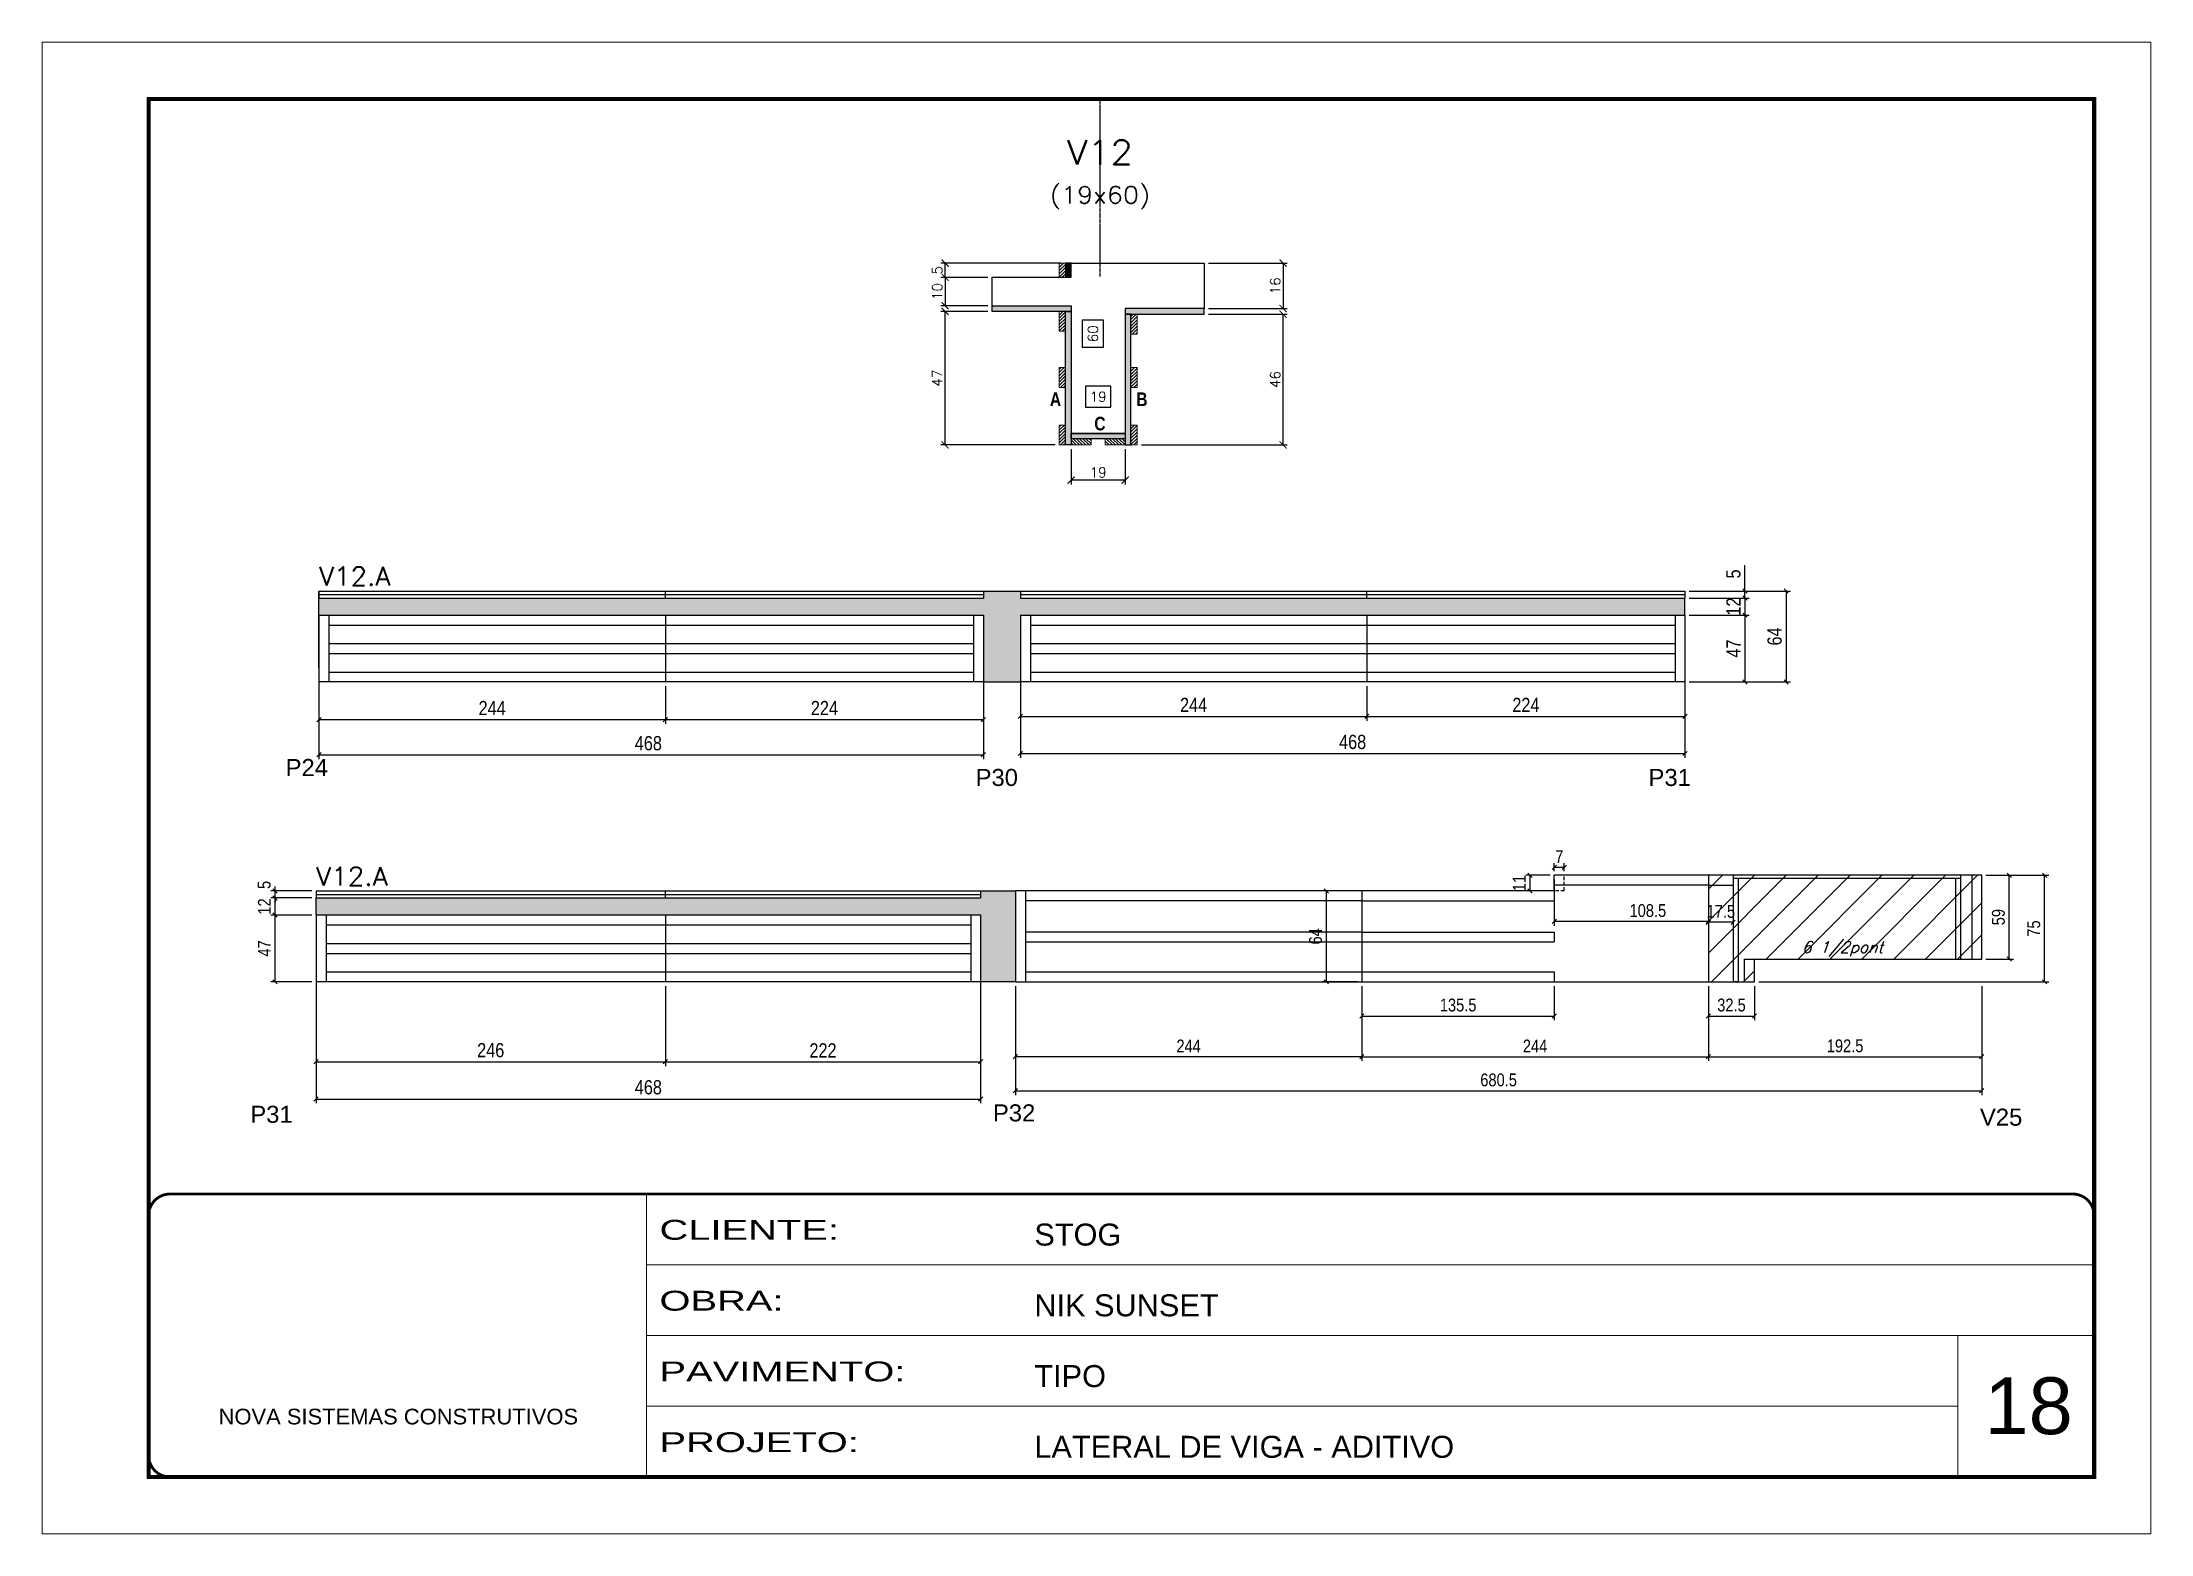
# Model space of a CAD drawing. Extents: x -10448 to -1189, y -11772 to 17235.
# Drawn here: x -8850 to -7365, y 11200 to 12250 of the extents above; entities that cross this region are included whole.
import ezdxf
from ezdxf.enums import TextEntityAlignment as Align

# ---------------------------------------------------------------- set-up
doc = ezdxf.new("R2010")
doc.units = 0
for name, pattern in [('CONTINUO', [0]), ('DASHED', [0.75, 0.5, -0.25]), ('HIDDEN', [0.375, 0.25, -0.125])]:
    doc.linetypes.add(name, pattern=pattern)
for name, color, linetype in [('5', 5, 'Continuous'), ('COTA', 241, 'Continuous'), ('Cota Seção (2x)', 4, 'Continuous'), ('detalhes', 4, 'Continuous'), ('Painéis', 200, 'Continuous'), ('Reaproveitamento', 251, 'Continuous'), ('SARR_2.2x7', 40, 'Continuous'), ('SARR_3.5x7', 81, 'Continuous'), ('SARR_EDITAR', 141, 'Continuous'), ('texto', 7, 'Continuous'), ('Texto de Titulo', 7, 'Continuous'), ('Texto Qtd Sarr', 242, 'Continuous')]:
    doc.layers.add(name, color=color, linetype=linetype)
for name, color, linetype, lineweight in [('CARIMBO', 255, 'Continuous', 9), ('CONCRETO', 251, 'Continuous', 25), ('Folhas', 255, 'Continuous', 9), ('Hachura', 251, 'Continuous', 9), ('Madeira', 126, 'Continuous', 18), ('SARRAFO DE PRESSAO', 251, 'DASHED', 9), ('Texto Seção', 7, 'Continuous', 15)]:
    doc.layers.add(name, color=color, linetype=linetype, lineweight=lineweight)
doc.styles.add('ARIAL', font='arial.ttf')
doc.styles.add('COTA TECNICA', font='techl___.ttf', dxfattribs={"height": 10})
doc.styles.add('COTA TECNICA-50', font='techl___.ttf', dxfattribs={"height": 9})
doc.styles.add('REGUA-120', font='ROMANS.shx', dxfattribs={"height": 15})
doc.styles.add('Romans', font='romans.shx')
doc.styles.get("Standard").update_dxf_attribs({"font": 'arial.ttf'})
doc.styles.add('TECNICA', font='techb___.ttf', dxfattribs={"height": 10})
doc.styles.add('Tecnologia', font='')
doc.styles.get('Tecnologia').set_extended_font_data('Forgotten Futurist')
doc.dimstyles.new('COTA PAINEL-50', dxfattribs={"dimtxt": 9, "dimasz": 3, "dimexe": 3, "dimexo": 3, "dimgap": 3, "dimtad": 1, "dimdec": 1, "dimzin": 12, "dimdsep": 46, "dimtxsty": 'COTA TECNICA-50', "dimblk1": 'OBLIQUE', "dimblk2": 'OBLIQUE', "dimsah": 1, "dimcen": 0.9, "dimclrd": 4, "dimclre": 4, "dimclrt": 240, "dimadec": 1, "dimazin": 3, "dimtfac": 1, "dimtdec": 1, "dimtmove": 0, "dimatfit": 3, "dimfxl": 1, "dimtolj": 1, "dimtzin": 12, "dimarcsym": 0})
doc.dimstyles.new('Cota Seção (2x)', dxfattribs={"dimtxt": 7, "dimasz": 5, "dimexe": 3, "dimexo": 3, "dimgap": 2, "dimtad": 3, "dimdec": 1, "dimlfac": 0.5, "dimzin": 12, "dimdsep": 46, "dimtxsty": 'Romans', "dimblk": 'ARCHTICK', "dimcen": 0, "dimclrd": 4, "dimclre": 4, "dimclrt": 1, "dimadec": 1, "dimazin": 3, "dimtfac": 1, "dimtdec": 1, "dimtmove": 0, "dimatfit": 3, "dimldrblk": 'OBLIQUE', "dimfxl": 1, "dimtolj": 1, "dimtzin": 12, "dimarcsym": 0})
doc.dimstyles.new('Cota Seção interna', dxfattribs={"dimtxt": 7, "dimasz": 6, "dimexe": 0.18, "dimexo": 2, "dimgap": -4, "dimtad": 3, "dimdec": 1, "dimlfac": 0.5, "dimzin": 12, "dimdsep": 46, "dimtxsty": 'Romans', "dimblk": 'ARCHTICK', "dimcen": 0.09, "dimse1": 1, "dimse2": 1, "dimsd1": 1, "dimsd2": 1, "dimclrd": 180, "dimclre": 5, "dimclrt": 1, "dimadec": 0, "dimazin": 3, "dimtfac": 1, "dimtdec": 1, "dimtofl": 0, "dimtmove": 0, "dimatfit": 3, "dimldrblk": 'ARCHTICK', "dimfxl": 1, "dimtolj": 1, "dimtzin": 0, "dimarcsym": 0})
doc.dimstyles.new('PAINEL', dxfattribs={"dimtxt": 10, "dimasz": 3, "dimexe": 3, "dimexo": 3, "dimgap": 3, "dimtad": 1, "dimdec": 1, "dimzin": 12, "dimdsep": 46, "dimtxsty": 'COTA TECNICA', "dimblk1": 'OBLIQUE', "dimblk2": 'OBLIQUE', "dimsah": 1, "dimcen": 0.9, "dimclrd": 4, "dimclre": 4, "dimclrt": 240, "dimadec": 1, "dimazin": 3, "dimtfac": 1, "dimtdec": 1, "dimtmove": 0, "dimatfit": 3, "dimfxl": 1, "dimtolj": 1, "dimtzin": 12, "dimarcsym": 0})
pattern_1 = [(50, (-142639.2827, -18395.9775), (5.46554007, -0.47817257), [0.5715, -6.2865]), (355, (-142639.2827, -18395.9775), (-1.05730264, 5.73170536), [0.4572, -5.02921753]), (100.4514447, (-142638.827, -18396.0174), (4.40823741, 5.25353256), [0.48570026, -5.34270734]), (46.1842, (-142639.283, -18394.4535), (8.13237123, -1.26126984), [0.85725, -9.42975]), (96.6355576, (-142638.605, -18394.559), (7.122124, 7.42278374), [0.7285507, -8.01406824]), (351.184151, (-142639.283, -18394.4535), (7.122124, 7.42278374), [0.685799, -7.54379196]), (21, (-142638.5207, -18394.8345), (4.54843174, -3.06795595), [0.5715, -6.2865]), (326, (-142638.5207, -18394.8345), (1.85406085, 5.52563898), [0.4572, -5.0292]), (71.451445, (-142638.1417, -18395.09), (6.40249258, 2.45768307), [0.48570026, -5.34269813]), (37.5, (-142639.2827, -18395.9775), (0.092658098, 2.536651166), [0, -4.96824, 0, -5.1054, 0, -5.04825]), (7.5, (-142639.2827, -18395.9775), (2.004589875, 3.005417245), [0, -2.91084, 0, -4.85394, 0, -1.92405]), (327.5, (-142640.982, -18395.9775), (4.067717855, -0.17186232), [0, -1.905, 0, -5.9436, 0, -7.8867]), (317.5, (-142641.744, -18395.9775), (4.44387544, 0.76279473), [0, -2.4765, 0, -3.94716, 0, -5.6007])]
pattern_2 = [(45, (164.8996, 35018.6001), (-1.12253202, 1.12253202), [])]
pattern_3 = [(45, (164.8996, 35059.072), (-1.12253202, 1.12253202), [])]

msp = doc.modelspace()

# ---------------------------------------------------------------- texts
at = {"layer": '5', "linetype": 'Continuous'}
for s, rotation, p in [('P24', 0.00004, (-8678.33, 11733.35)), ('P30', 0.00004, (-8192.42, 11726.35)), ('P31', 0.00004, (-7718.51, 11726.35)), ('P31', 0.00004, (-8703.19, 11489.23)), ('P32', 359.99996, (-8180.21, 11490.23)), ('V25', 0.00004, (-7485.13, 11487.22))]:
    msp.add_text(s, height=12, rotation=rotation, dxfattribs=at).set_placement(p)
at = {"layer": 'CARIMBO', "style": 'ARIAL'}
msp.add_text('18', height=40, dxfattribs=at).set_placement((-7481.92, 11270.07))
at = {"layer": 'detalhes', "style": 'TECNICA'}
for s, p in [('A', (-8140.14, 11993.75)), ('B', (-8079.3, 11993.76)), ('C', (-8108.84, 11976.66))]:
    msp.add_text(s, height=9.6, dxfattribs=at).set_placement(p)
at = {"layer": 'texto', "color": 2, "insert": (-7582, 11611.65), "char_height": 8, "attachment_point": 5, "style": 'Romans'}
msp.add_mtext('{\\Q19;\\C256;6 1/2pont}', dxfattribs=at)
at = {"layer": 'Texto Seção', "style": 'REGUA-120', "width": 1.05}
for p in [(-8654.86, 11867.5), (-8656.86, 11656.28)]:
    msp.add_text('V12.A', height=13, dxfattribs=at).set_placement(p)

# ---------------------------------------------------------------- blocks, each defined once
blk = doc.blocks.new('9999999999')
at = {"color": 30, "linetype": 'CONTINUO'}
for p, q in [((98564.6, 34230.2), (98564.6, 34429.4)), ((98564.6, 34379.6), (99584, 34379.6)), ((98564.6, 34329.8), (99488, 34329.8)), ((99584, 34329.8), (99488, 34329.8)), ((99488, 34329.8), (99488, 34230.2)), ((98564.6, 34280), (99488, 34280))]:
    blk.add_line(p, q, dxfattribs=at)
at = {"color": 30, "linetype": 'CONTINUO', "const_width": 2}
blk.add_lwpolyline([(99584, 34230.2), (99584, 34414.4, 0.414214), (99569, 34429.4), (98229, 34429.4, 0.414214), (98214, 34414.4), (98214, 34245.2, 0.414214), (98229, 34230.2), (99584, 34230.2)], format="xyb", dxfattribs=at)
at = {"layer": 'Folhas'}
blk.add_lwpolyline([(98139, 34190.2), (99624, 34190.2), (99624, 35240.2), (98139, 35240.2)], close=True, dxfattribs=at)
at = {"layer": 'Folhas', "color": 30, "const_width": 3}
blk.add_lwpolyline([(98214, 34230.2), (99584, 34230.2), (99584, 35200.2), (98214, 35200.2)], close=True, dxfattribs=at)
at = {"color": 7, "linetype": 'Continuous', "ltscale": 5, "style": 'ARIAL'}
for s, height, p in [('STOG', 15.48, (98837.7, 34393.1)), ('NIK SUNSET', 15.48, (98837.7, 34343.3)), ('TIPO', 15.48, (98837.7, 34293.5)), ('NOVA SISTEMAS CONSTRUTIVOS', 11.059, (98263.2, 34267.2)), ('LATERAL DE VIGA - ADITIVO', 15.483, (98837.7, 34243.7))]:
    blk.add_text(s, height=height, dxfattribs=at).set_placement(p)
at = {"layer": 'Folhas', "color": 7, "style": 'Tecnologia', "width": 1.5}
for s, p in [('CLIENTE:', (98573.7, 34397.2)), ('OBRA:', (98573.7, 34347.3)), ('PAVIMENTO:', (98573.7, 34297.5)), ('PROJETO:', (98573.7, 34247.7))]:
    blk.add_text(s, height=14, dxfattribs=at).set_placement(p)
blk = doc.blocks.new('titulo1')
at = {"layer": 'Defpoints', "color": 252, "linetype": 'HIDDEN', "ltscale": 2}
blk.add_line((0, 0), (0, 125), dxfattribs=at)
at = {"layer": 'Defpoints', "style": 'Romans', "oblique": 15}
blk.add_attdef('FOLHA', text='', height=10, dxfattribs=at).set_placement((0, 15.6), align=Align.MIDDLE_CENTER)
at = {"layer": 'Texto Qtd Sarr', "color": 3, "style": 'Romans', "oblique": 15}
for tag, height, p in [('TITULO', 17, (0, 71.4)), ('SEÇÃO', 12, (0, 41.5))]:
    blk.add_attdef(tag, text='', height=height, dxfattribs=at).set_placement(p, align=Align.MIDDLE_CENTER)
blk = doc.blocks.new('_Oblique')
at = {"color": 0, "linetype": 'ByBlock', "lineweight": -2}
blk.add_line((-0.5, -0.5), (0.5, 0.5), dxfattribs=at)
blk = doc.blocks.new('*D452')
at = {"layer": 'COTA', "color": 4, "linetype": 'ByBlock', "lineweight": -2, "transparency": 16777216}
for p, q in [((-8654.9, 11806.6), (-8654.9, 11770.1)), ((-8410.9, 11796.6), (-8410.9, 11770.1)), ((-8654.9, 11773.1), (-8410.9, 11773.1))]:
    blk.add_line(p, q, dxfattribs=at)
at = {"layer": 'Defpoints', "color": 0, "linetype": 'ByBlock', "transparency": 16777216}
for p in [(-8654.9, 11809.6), (-8410.9, 11799.6), (-8410.9, 11773.1)]:
    blk.add_point(p, dxfattribs=at)
at = {"layer": 'COTA', "color": 4, "linetype": 'ByBlock', "lineweight": -2, "transparency": 16777216, "xscale": 3, "yscale": 3, "zscale": 3, "rotation": 180}
blk.add_blockref('_Oblique', (-8654.9, 11773.1), dxfattribs=at)
at = {"layer": 'COTA', "color": 4, "linetype": 'ByBlock', "lineweight": -2, "transparency": 16777216, "xscale": 3, "yscale": 3, "zscale": 3}
blk.add_blockref('_Oblique', (-8410.9, 11773.1), dxfattribs=at)
at = {"layer": 'COTA', "color": 240, "linetype": 'ByBlock', "transparency": 16777216, "insert": (-8532.9, 11781.2), "char_height": 10, "attachment_point": 5, "style": 'COTA TECNICA'}
blk.add_mtext('\\A1;244', dxfattribs=at)
blk = doc.blocks.new('*D481')
at = {"layer": 'COTA', "color": 4, "linetype": 'ByBlock', "lineweight": -2, "transparency": 16777216}
for p, q in [((-8410.9, 11796.6), (-8410.9, 11770.1)), ((-8186.9, 11796.6), (-8186.9, 11770.1)), ((-8410.9, 11773.1), (-8186.9, 11773.1))]:
    blk.add_line(p, q, dxfattribs=at)
at = {"layer": 'Defpoints', "color": 0, "linetype": 'ByBlock', "transparency": 16777216}
for p in [(-8410.9, 11799.6), (-8186.9, 11799.6), (-8186.9, 11773.1)]:
    blk.add_point(p, dxfattribs=at)
at = {"layer": 'COTA', "color": 4, "linetype": 'ByBlock', "lineweight": -2, "transparency": 16777216, "xscale": 3, "yscale": 3, "zscale": 3, "rotation": 180}
blk.add_blockref('_Oblique', (-8410.9, 11773.1), dxfattribs=at)
at = {"layer": 'COTA', "color": 4, "linetype": 'ByBlock', "lineweight": -2, "transparency": 16777216, "xscale": 3, "yscale": 3, "zscale": 3}
blk.add_blockref('_Oblique', (-8186.9, 11773.1), dxfattribs=at)
at = {"layer": 'COTA', "color": 240, "linetype": 'ByBlock', "transparency": 16777216, "insert": (-8298.9, 11781.2), "char_height": 10, "attachment_point": 5, "style": 'COTA TECNICA'}
blk.add_mtext('\\A1;224', dxfattribs=at)
blk = doc.blocks.new('*D453')
at = {"layer": 'COTA', "color": 4, "linetype": 'ByBlock', "lineweight": -2, "transparency": 16777216}
for p, q in [((-8654.9, 11806.6), (-8654.9, 11745.3)), ((-8186.9, 11806.6), (-8186.9, 11745.3)), ((-8654.9, 11748.3), (-8186.9, 11748.3))]:
    blk.add_line(p, q, dxfattribs=at)
at = {"layer": 'Defpoints', "color": 0, "linetype": 'ByBlock', "transparency": 16777216}
for p in [(-8654.9, 11809.6), (-8186.9, 11809.6), (-8186.9, 11748.3)]:
    blk.add_point(p, dxfattribs=at)
at = {"layer": 'COTA', "color": 4, "linetype": 'ByBlock', "lineweight": -2, "transparency": 16777216, "xscale": 3, "yscale": 3, "zscale": 3, "rotation": 180}
blk.add_blockref('_Oblique', (-8654.9, 11748.3), dxfattribs=at)
at = {"layer": 'COTA', "color": 4, "linetype": 'ByBlock', "lineweight": -2, "transparency": 16777216, "xscale": 3, "yscale": 3, "zscale": 3}
blk.add_blockref('_Oblique', (-8186.9, 11748.3), dxfattribs=at)
at = {"layer": 'COTA', "color": 240, "linetype": 'ByBlock', "transparency": 16777216, "insert": (-8422.9, 11756.4), "char_height": 10, "attachment_point": 5, "style": 'COTA TECNICA'}
blk.add_mtext('\\A1;468', dxfattribs=at)
blk = doc.blocks.new('*D482')
at = {"layer": 'COTA', "color": 4, "linetype": 'ByBlock', "lineweight": -2, "transparency": 16777216}
for p, q in [((-8160.9, 11796.6), (-8160.9, 11772.3)), ((-7916.9, 11796.6), (-7916.9, 11772.3)), ((-8160.9, 11775.3), (-7916.9, 11775.3))]:
    blk.add_line(p, q, dxfattribs=at)
at = {"layer": 'Defpoints', "color": 0, "linetype": 'ByBlock', "transparency": 16777216}
for p in [(-8160.9, 11799.6), (-7916.9, 11799.6), (-7916.9, 11775.3)]:
    blk.add_point(p, dxfattribs=at)
at = {"layer": 'COTA', "color": 4, "linetype": 'ByBlock', "lineweight": -2, "transparency": 16777216, "xscale": 3, "yscale": 3, "zscale": 3, "rotation": 180}
blk.add_blockref('_Oblique', (-8160.9, 11775.3), dxfattribs=at)
at = {"layer": 'COTA', "color": 4, "linetype": 'ByBlock', "lineweight": -2, "transparency": 16777216, "xscale": 3, "yscale": 3, "zscale": 3}
blk.add_blockref('_Oblique', (-7916.9, 11775.3), dxfattribs=at)
at = {"layer": 'COTA', "color": 240, "linetype": 'ByBlock', "transparency": 16777216, "insert": (-8038.9, 11783.4), "char_height": 10, "attachment_point": 5, "style": 'COTA TECNICA'}
blk.add_mtext('\\A1;244', dxfattribs=at)
blk = doc.blocks.new('*D483')
at = {"layer": 'COTA', "color": 4, "linetype": 'ByBlock', "lineweight": -2, "transparency": 16777216}
for p, q in [((-7916.9, 11796.6), (-7916.9, 11772.3)), ((-7692.9, 11796.6), (-7692.9, 11772.3)), ((-7916.9, 11775.3), (-7692.9, 11775.3))]:
    blk.add_line(p, q, dxfattribs=at)
at = {"layer": 'Defpoints', "color": 0, "linetype": 'ByBlock', "transparency": 16777216}
for p in [(-7916.9, 11799.6), (-7692.9, 11799.6), (-7692.9, 11775.3)]:
    blk.add_point(p, dxfattribs=at)
at = {"layer": 'COTA', "color": 4, "linetype": 'ByBlock', "lineweight": -2, "transparency": 16777216, "xscale": 3, "yscale": 3, "zscale": 3, "rotation": 180}
blk.add_blockref('_Oblique', (-7916.9, 11775.3), dxfattribs=at)
at = {"layer": 'COTA', "color": 4, "linetype": 'ByBlock', "lineweight": -2, "transparency": 16777216, "xscale": 3, "yscale": 3, "zscale": 3}
blk.add_blockref('_Oblique', (-7692.9, 11775.3), dxfattribs=at)
at = {"layer": 'COTA', "color": 240, "linetype": 'ByBlock', "transparency": 16777216, "insert": (-7804.9, 11783.4), "char_height": 10, "attachment_point": 5, "style": 'COTA TECNICA'}
blk.add_mtext('\\A1;224', dxfattribs=at)
blk = doc.blocks.new('*D454')
at = {"layer": 'COTA', "color": 4, "linetype": 'ByBlock', "lineweight": -2, "transparency": 16777216}
for p, q in [((-8160.9, 11806.6), (-8160.9, 11746.2)), ((-7692.9, 11806.6), (-7692.9, 11746.2)), ((-8160.9, 11749.2), (-7692.9, 11749.2))]:
    blk.add_line(p, q, dxfattribs=at)
at = {"layer": 'Defpoints', "color": 0, "linetype": 'ByBlock', "transparency": 16777216}
for p in [(-8160.9, 11809.6), (-7692.9, 11809.6), (-7692.9, 11749.2)]:
    blk.add_point(p, dxfattribs=at)
at = {"layer": 'COTA', "color": 4, "linetype": 'ByBlock', "lineweight": -2, "transparency": 16777216, "xscale": 3, "yscale": 3, "zscale": 3, "rotation": 180}
blk.add_blockref('_Oblique', (-8160.9, 11749.2), dxfattribs=at)
at = {"layer": 'COTA', "color": 4, "linetype": 'ByBlock', "lineweight": -2, "transparency": 16777216, "xscale": 3, "yscale": 3, "zscale": 3}
blk.add_blockref('_Oblique', (-7692.9, 11749.2), dxfattribs=at)
at = {"layer": 'COTA', "color": 240, "linetype": 'ByBlock', "transparency": 16777216, "insert": (-7926.9, 11757.3), "char_height": 10, "attachment_point": 5, "style": 'COTA TECNICA'}
blk.add_mtext('\\A1;468', dxfattribs=at)
blk = doc.blocks.new('*D484')
at = {"layer": 'COTA', "color": 4, "linetype": 'ByBlock', "lineweight": -2, "transparency": 16777216}
for p, q in [((-7689.9, 11846.6), (-7647.6, 11846.6)), ((-7650.6, 11846.6), (-7650.6, 11799.6)), ((-7689.9, 11799.6), (-7647.6, 11799.6))]:
    blk.add_line(p, q, dxfattribs=at)
at = {"layer": 'Defpoints', "color": 0, "linetype": 'ByBlock', "transparency": 16777216}
for p in [(-7692.9, 11846.6), (-7692.9, 11799.6), (-7650.6, 11799.6)]:
    blk.add_point(p, dxfattribs=at)
at = {"layer": 'COTA', "color": 4, "linetype": 'ByBlock', "lineweight": -2, "transparency": 16777216, "xscale": 3, "yscale": 3, "zscale": 3}
for p, rotation in [((-7650.6, 11846.6), 90), ((-7650.6, 11799.6), 270)]:
    blk.add_blockref('_Oblique', p, dxfattribs=dict(at, rotation=rotation))
at = {"layer": 'COTA', "color": 240, "linetype": 'ByBlock', "transparency": 16777216, "insert": (-7658.7, 11823.1), "char_height": 10, "attachment_point": 5, "rotation": 90, "style": 'COTA TECNICA'}
blk.add_mtext('\\A1;47', dxfattribs=at)
blk = doc.blocks.new('*D485')
at = {"layer": 'COTA', "color": 4, "linetype": 'ByBlock', "lineweight": -2, "transparency": 16777216}
for p, q in [((-7650.6, 11863.6), (-7650.6, 11881.7)), ((-7689.9, 11863.6), (-7647.6, 11863.6)), ((-7689.9, 11858.6), (-7647.6, 11858.6)), ((-7650.6, 11858.6), (-7650.6, 11863.6)), ((-7650.6, 11858.6), (-7650.6, 11855.6))]:
    blk.add_line(p, q, dxfattribs=at)
at = {"layer": 'Defpoints', "color": 0, "linetype": 'ByBlock', "transparency": 16777216}
for p in [(-7692.9, 11863.6), (-7692.9, 11858.6), (-7650.6, 11863.6)]:
    blk.add_point(p, dxfattribs=at)
at = {"layer": 'COTA', "color": 4, "linetype": 'ByBlock', "lineweight": -2, "transparency": 16777216, "xscale": 3, "yscale": 3, "zscale": 3}
for p, rotation in [((-7650.6, 11863.6), 270), ((-7650.6, 11858.6), 90)]:
    blk.add_blockref('_Oblique', p, dxfattribs=dict(at, rotation=rotation))
at = {"layer": 'COTA', "color": 240, "linetype": 'ByBlock', "transparency": 16777216, "insert": (-7658.7, 11875.6), "char_height": 10, "attachment_point": 5, "rotation": 90, "style": 'COTA TECNICA'}
blk.add_mtext('\\A1;5', dxfattribs=at)
blk = doc.blocks.new('*D455')
at = {"layer": 'COTA', "color": 4, "linetype": 'ByBlock', "lineweight": -2, "transparency": 16777216}
for p, q in [((-7689.9, 11863.6), (-7618.6, 11863.6)), ((-7621.6, 11863.6), (-7621.6, 11799.6)), ((-7689.9, 11799.6), (-7618.6, 11799.6))]:
    blk.add_line(p, q, dxfattribs=at)
at = {"layer": 'Defpoints', "color": 0, "linetype": 'ByBlock', "transparency": 16777216}
for p in [(-7692.9, 11863.6), (-7692.9, 11799.6), (-7621.6, 11799.6)]:
    blk.add_point(p, dxfattribs=at)
at = {"layer": 'COTA', "color": 4, "linetype": 'ByBlock', "lineweight": -2, "transparency": 16777216, "xscale": 3, "yscale": 3, "zscale": 3}
for p, rotation in [((-7621.6, 11863.6), 90), ((-7621.6, 11799.6), 270)]:
    blk.add_blockref('_Oblique', p, dxfattribs=dict(at, rotation=rotation))
at = {"layer": 'COTA', "color": 240, "linetype": 'ByBlock', "transparency": 16777216, "insert": (-7629.7, 11831.6), "char_height": 10, "attachment_point": 5, "rotation": 90, "style": 'COTA TECNICA'}
blk.add_mtext('\\A1;64', dxfattribs=at)
blk = doc.blocks.new('*D456')
at = {"layer": 'COTA', "color": 4, "linetype": 'ByBlock', "lineweight": -2, "transparency": 16777216}
for p, q in [((-8656.9, 11595.5), (-8656.9, 11529.2)), ((-8410.9, 11585.5), (-8410.9, 11529.2)), ((-8656.9, 11532.2), (-8410.9, 11532.2))]:
    blk.add_line(p, q, dxfattribs=at)
at = {"layer": 'Defpoints', "color": 0, "linetype": 'ByBlock', "transparency": 16777216}
for p in [(-8656.9, 11598.5), (-8410.9, 11588.5), (-8410.9, 11532.2)]:
    blk.add_point(p, dxfattribs=at)
at = {"layer": 'COTA', "color": 4, "linetype": 'ByBlock', "lineweight": -2, "transparency": 16777216, "xscale": 3, "yscale": 3, "zscale": 3, "rotation": 180}
blk.add_blockref('_Oblique', (-8656.9, 11532.2), dxfattribs=at)
at = {"layer": 'COTA', "color": 4, "linetype": 'ByBlock', "lineweight": -2, "transparency": 16777216, "xscale": 3, "yscale": 3, "zscale": 3}
blk.add_blockref('_Oblique', (-8410.9, 11532.2), dxfattribs=at)
at = {"layer": 'COTA', "color": 240, "linetype": 'ByBlock', "transparency": 16777216, "insert": (-8533.9, 11540.3), "char_height": 10, "attachment_point": 5, "style": 'COTA TECNICA'}
blk.add_mtext('\\A1;246', dxfattribs=at)
blk = doc.blocks.new('*D457')
at = {"layer": 'COTA', "color": 4, "linetype": 'ByBlock', "lineweight": -2, "transparency": 16777216}
for p, q in [((-8410.9, 11585.5), (-8410.9, 11529.2)), ((-8188.9, 11595.5), (-8188.9, 11529.2)), ((-8410.9, 11532.2), (-8188.9, 11532.2))]:
    blk.add_line(p, q, dxfattribs=at)
at = {"layer": 'Defpoints', "color": 0, "linetype": 'ByBlock', "transparency": 16777216}
for p in [(-8188.9, 11598.5), (-8410.9, 11588.5), (-8188.9, 11532.2)]:
    blk.add_point(p, dxfattribs=at)
at = {"layer": 'COTA', "color": 4, "linetype": 'ByBlock', "lineweight": -2, "transparency": 16777216, "xscale": 3, "yscale": 3, "zscale": 3, "rotation": 180}
blk.add_blockref('_Oblique', (-8410.9, 11532.2), dxfattribs=at)
at = {"layer": 'COTA', "color": 4, "linetype": 'ByBlock', "lineweight": -2, "transparency": 16777216, "xscale": 3, "yscale": 3, "zscale": 3}
blk.add_blockref('_Oblique', (-8188.9, 11532.2), dxfattribs=at)
at = {"layer": 'COTA', "color": 240, "linetype": 'ByBlock', "transparency": 16777216, "insert": (-8299.9, 11540.2), "char_height": 10, "attachment_point": 5, "style": 'COTA TECNICA'}
blk.add_mtext('\\A1;222', dxfattribs=at)
blk = doc.blocks.new('*D458')
at = {"layer": 'COTA', "color": 4, "linetype": 'ByBlock', "lineweight": -2, "transparency": 16777216}
for p, q in [((-8656.9, 11595.5), (-8656.9, 11503)), ((-8188.9, 11595.5), (-8188.9, 11503)), ((-8656.9, 11506), (-8188.9, 11506))]:
    blk.add_line(p, q, dxfattribs=at)
at = {"layer": 'Defpoints', "color": 0, "linetype": 'ByBlock', "transparency": 16777216}
for p in [(-8656.9, 11598.5), (-8188.9, 11598.5), (-8188.9, 11506)]:
    blk.add_point(p, dxfattribs=at)
at = {"layer": 'COTA', "color": 4, "linetype": 'ByBlock', "lineweight": -2, "transparency": 16777216, "xscale": 3, "yscale": 3, "zscale": 3, "rotation": 180}
blk.add_blockref('_Oblique', (-8656.9, 11506), dxfattribs=at)
at = {"layer": 'COTA', "color": 4, "linetype": 'ByBlock', "lineweight": -2, "transparency": 16777216, "xscale": 3, "yscale": 3, "zscale": 3}
blk.add_blockref('_Oblique', (-8188.9, 11506), dxfattribs=at)
at = {"layer": 'COTA', "color": 240, "linetype": 'ByBlock', "transparency": 16777216, "insert": (-8422.9, 11514.2), "char_height": 10, "attachment_point": 5, "style": 'COTA TECNICA'}
blk.add_mtext('\\A1;468', dxfattribs=at)
blk = doc.blocks.new('*D479')
at = {"layer": 'COTA', "color": 4, "linetype": 'ByBlock', "lineweight": -2, "transparency": 16777216}
for p, q in [((-7689.9, 11858.6), (-7647.6, 11858.6)), ((-7650.6, 11858.6), (-7650.6, 11846.6)), ((-7689.9, 11846.6), (-7647.6, 11846.6))]:
    blk.add_line(p, q, dxfattribs=at)
at = {"layer": 'Defpoints', "color": 0, "linetype": 'ByBlock', "transparency": 16777216}
for p in [(-7692.9, 11858.6), (-7692.9, 11846.6), (-7650.6, 11846.6)]:
    blk.add_point(p, dxfattribs=at)
at = {"layer": 'COTA', "color": 4, "linetype": 'ByBlock', "lineweight": -2, "transparency": 16777216, "xscale": 3, "yscale": 3, "zscale": 3}
for p, rotation in [((-7650.6, 11858.6), 90), ((-7650.6, 11846.6), 270)]:
    blk.add_blockref('_Oblique', p, dxfattribs=dict(at, rotation=rotation))
at = {"layer": 'COTA', "color": 240, "linetype": 'ByBlock', "transparency": 16777216, "insert": (-7658.7, 11852.6), "char_height": 10, "attachment_point": 5, "rotation": 90, "style": 'COTA TECNICA'}
blk.add_mtext('\\A1;12', dxfattribs=at)
blk = doc.blocks.new('*D437')
at = {"layer": 'COTA', "color": 4, "linetype": 'ByBlock', "lineweight": -2, "transparency": 16777216}
for p, q in [((-8659.9, 11635.5), (-8688.8, 11635.5)), ((-8685.8, 11588.5), (-8685.8, 11635.5)), ((-8659.9, 11588.5), (-8688.8, 11588.5))]:
    blk.add_line(p, q, dxfattribs=at)
at = {"layer": 'Defpoints', "color": 0, "linetype": 'ByBlock', "transparency": 16777216}
for p in [(-8685.8, 11635.5), (-8656.9, 11635.5), (-8656.9, 11588.5)]:
    blk.add_point(p, dxfattribs=at)
at = {"layer": 'COTA', "color": 4, "linetype": 'ByBlock', "lineweight": -2, "transparency": 16777216, "xscale": 3, "yscale": 3, "zscale": 3}
for p, rotation in [((-8685.8, 11635.5), 90), ((-8685.8, 11588.5), 270)]:
    blk.add_blockref('_Oblique', p, dxfattribs=dict(at, rotation=rotation))
at = {"layer": 'COTA', "color": 240, "linetype": 'ByBlock', "transparency": 16777216, "insert": (-8693.3, 11612), "char_height": 9, "attachment_point": 5, "rotation": 90, "style": 'COTA TECNICA-50'}
blk.add_mtext('\\A1;47', dxfattribs=at)
blk = doc.blocks.new('*D476')
at = {"layer": 'COTA', "color": 4, "linetype": 'ByBlock', "lineweight": -2, "transparency": 16777216}
for p, q in [((-8659.9, 11647.5), (-8688.8, 11647.5)), ((-8685.8, 11635.5), (-8685.8, 11647.5)), ((-8659.9, 11635.5), (-8688.8, 11635.5))]:
    blk.add_line(p, q, dxfattribs=at)
at = {"layer": 'Defpoints', "color": 0, "linetype": 'ByBlock', "transparency": 16777216}
for p in [(-8685.8, 11647.5), (-8656.9, 11647.5), (-8656.9, 11635.5)]:
    blk.add_point(p, dxfattribs=at)
at = {"layer": 'COTA', "color": 4, "linetype": 'ByBlock', "lineweight": -2, "transparency": 16777216, "xscale": 3, "yscale": 3, "zscale": 3}
for p, rotation in [((-8685.8, 11647.5), 90), ((-8685.8, 11635.5), 270)]:
    blk.add_blockref('_Oblique', p, dxfattribs=dict(at, rotation=rotation))
at = {"layer": 'COTA', "color": 240, "linetype": 'ByBlock', "transparency": 16777216, "insert": (-8693.3, 11641.5), "char_height": 9, "attachment_point": 5, "rotation": 90, "style": 'COTA TECNICA-50'}
blk.add_mtext('\\A1;12', dxfattribs=at)
blk = doc.blocks.new('*D477')
at = {"layer": 'COTA', "color": 4, "linetype": 'ByBlock', "lineweight": -2, "transparency": 16777216}
for p, q in [((-8659.9, 11652.5), (-8688.8, 11652.5)), ((-8659.9, 11647.5), (-8688.8, 11647.5)), ((-8685.8, 11652.5), (-8685.8, 11655.5)), ((-8685.8, 11647.5), (-8685.8, 11652.5)), ((-8685.8, 11647.5), (-8685.8, 11644.5))]:
    blk.add_line(p, q, dxfattribs=at)
at = {"layer": 'Defpoints', "color": 0, "linetype": 'ByBlock', "transparency": 16777216}
for p in [(-8685.8, 11652.5), (-8656.9, 11652.5), (-8656.9, 11647.5)]:
    blk.add_point(p, dxfattribs=at)
at = {"layer": 'COTA', "color": 4, "linetype": 'ByBlock', "lineweight": -2, "transparency": 16777216, "xscale": 3, "yscale": 3, "zscale": 3}
for p, rotation in [((-8685.8, 11652.5), 270), ((-8685.8, 11647.5), 90)]:
    blk.add_blockref('_Oblique', p, dxfattribs=dict(at, rotation=rotation))
at = {"layer": 'COTA', "color": 240, "linetype": 'ByBlock', "transparency": 16777216, "insert": (-8693.4, 11656.7), "char_height": 9, "attachment_point": 5, "rotation": 90, "style": 'COTA TECNICA-50'}
blk.add_mtext('\\A1;5', dxfattribs=at)
blk = doc.blocks.new('*D431')
at = {"layer": 'COTA', "color": 4, "linetype": 'ByBlock', "lineweight": -2, "transparency": 16777216}
for p, q in [((-7920.4, 11585.5), (-7920.4, 11532.8)), ((-7676.4, 11585.5), (-7676.4, 11532.8)), ((-7920.4, 11535.8), (-7676.4, 11535.8))]:
    blk.add_line(p, q, dxfattribs=at)
at = {"layer": 'Defpoints', "color": 0, "linetype": 'ByBlock', "transparency": 16777216}
for p in [(-7920.4, 11588.5), (-7676.4, 11588.5), (-7676.4, 11535.8)]:
    blk.add_point(p, dxfattribs=at)
at = {"layer": 'COTA', "color": 4, "linetype": 'ByBlock', "lineweight": -2, "transparency": 16777216, "xscale": 3, "yscale": 3, "zscale": 3, "rotation": 180}
blk.add_blockref('_Oblique', (-7920.4, 11535.8), dxfattribs=at)
at = {"layer": 'COTA', "color": 4, "linetype": 'ByBlock', "lineweight": -2, "transparency": 16777216, "xscale": 3, "yscale": 3, "zscale": 3}
blk.add_blockref('_Oblique', (-7676.4, 11535.8), dxfattribs=at)
at = {"layer": 'COTA', "color": 240, "linetype": 'ByBlock', "transparency": 16777216, "insert": (-7798.4, 11543.3), "char_height": 9, "attachment_point": 5, "style": 'COTA TECNICA-50'}
blk.add_mtext('\\A1;244', dxfattribs=at)
blk = doc.blocks.new('*D432')
at = {"layer": 'COTA', "color": 4, "linetype": 'ByBlock', "lineweight": -2, "transparency": 16777216}
for p, q in [((-8164.4, 11585.5), (-8164.4, 11532.8)), ((-7920.4, 11585.5), (-7920.4, 11532.8)), ((-7920.4, 11535.8), (-8164.4, 11535.8))]:
    blk.add_line(p, q, dxfattribs=at)
at = {"layer": 'Defpoints', "color": 0, "linetype": 'ByBlock', "transparency": 16777216}
for p in [(-8164.4, 11588.5), (-7920.4, 11588.5), (-8164.4, 11535.8)]:
    blk.add_point(p, dxfattribs=at)
at = {"layer": 'COTA', "color": 4, "linetype": 'ByBlock', "lineweight": -2, "transparency": 16777216, "xscale": 3, "yscale": 3, "zscale": 3, "rotation": 180}
blk.add_blockref('_Oblique', (-8164.4, 11535.8), dxfattribs=at)
at = {"layer": 'COTA', "color": 4, "linetype": 'ByBlock', "lineweight": -2, "transparency": 16777216, "xscale": 3, "yscale": 3, "zscale": 3}
blk.add_blockref('_Oblique', (-7920.4, 11535.8), dxfattribs=at)
at = {"layer": 'COTA', "color": 240, "linetype": 'ByBlock', "transparency": 16777216, "insert": (-8042.4, 11543.3), "char_height": 9, "attachment_point": 5, "style": 'COTA TECNICA-50'}
blk.add_mtext('\\A1;244', dxfattribs=at)
blk = doc.blocks.new('*D433')
at = {"layer": 'COTA', "color": 4, "linetype": 'ByBlock', "lineweight": -2, "transparency": 16777216}
for p, q in [((-8164.4, 11585.5), (-8164.4, 11508.8)), ((-7483.9, 11585.5), (-7483.9, 11508.8)), ((-8164.4, 11511.8), (-7483.9, 11511.8))]:
    blk.add_line(p, q, dxfattribs=at)
at = {"layer": 'Defpoints', "color": 0, "linetype": 'ByBlock', "transparency": 16777216}
for p in [(-8164.4, 11588.5), (-7483.9, 11588.5), (-7483.9, 11511.8)]:
    blk.add_point(p, dxfattribs=at)
at = {"layer": 'COTA', "color": 4, "linetype": 'ByBlock', "lineweight": -2, "transparency": 16777216, "xscale": 3, "yscale": 3, "zscale": 3, "rotation": 180}
blk.add_blockref('_Oblique', (-8164.4, 11511.8), dxfattribs=at)
at = {"layer": 'COTA', "color": 4, "linetype": 'ByBlock', "lineweight": -2, "transparency": 16777216, "xscale": 3, "yscale": 3, "zscale": 3}
blk.add_blockref('_Oblique', (-7483.9, 11511.8), dxfattribs=at)
at = {"layer": 'COTA', "color": 240, "linetype": 'ByBlock', "transparency": 16777216, "insert": (-7824.1, 11519.4), "char_height": 9, "attachment_point": 5, "style": 'COTA TECNICA-50'}
blk.add_mtext('\\A1;680.5', dxfattribs=at)
blk = doc.blocks.new('*D469')
at = {"layer": 'COTA', "color": 4, "linetype": 'ByBlock', "lineweight": -2, "transparency": 16777216}
for p, q in [((-7784.9, 11666.5), (-7784.9, 11672.1)), ((-7784.9, 11669.1), (-7777.9, 11669.1)), ((-7777.9, 11666.5), (-7777.9, 11672.1))]:
    blk.add_line(p, q, dxfattribs=at)
at = {"layer": 'Defpoints', "color": 0, "linetype": 'ByBlock', "transparency": 16777216}
for p in [(-7784.9, 11663.5), (-7777.9, 11669.1), (-7777.9, 11663.5)]:
    blk.add_point(p, dxfattribs=at)
at = {"layer": 'COTA', "color": 4, "linetype": 'ByBlock', "lineweight": -2, "transparency": 16777216, "xscale": 3, "yscale": 3, "zscale": 3, "rotation": 180}
blk.add_blockref('_Oblique', (-7784.9, 11669.1), dxfattribs=at)
at = {"layer": 'COTA', "color": 4, "linetype": 'ByBlock', "lineweight": -2, "transparency": 16777216, "xscale": 3, "yscale": 3, "zscale": 3}
blk.add_blockref('_Oblique', (-7777.9, 11669.1), dxfattribs=at)
at = {"layer": 'COTA', "color": 240, "linetype": 'ByBlock', "transparency": 16777216, "insert": (-7781.4, 11676.6), "char_height": 9, "attachment_point": 5, "style": 'COTA TECNICA-50'}
blk.add_mtext('\\A1;7', dxfattribs=at)
blk = doc.blocks.new('*D470')
at = {"layer": 'COTA', "color": 4, "linetype": 'ByBlock', "lineweight": -2, "transparency": 16777216}
for p, q in [((-7676.4, 11653.5), (-7676.4, 11627.4)), ((-7658.9, 11653.5), (-7658.9, 11627.4)), ((-7658.9, 11630.4), (-7676.4, 11630.4))]:
    blk.add_line(p, q, dxfattribs=at)
at = {"layer": 'Defpoints', "color": 0, "linetype": 'ByBlock', "transparency": 16777216}
for p in [(-7676.4, 11656.5), (-7658.9, 11656.5), (-7676.4, 11630.4)]:
    blk.add_point(p, dxfattribs=at)
at = {"layer": 'COTA', "color": 4, "linetype": 'ByBlock', "lineweight": -2, "transparency": 16777216, "xscale": 3, "yscale": 3, "zscale": 3, "rotation": 180}
blk.add_blockref('_Oblique', (-7676.4, 11630.4), dxfattribs=at)
at = {"layer": 'COTA', "color": 4, "linetype": 'ByBlock', "lineweight": -2, "transparency": 16777216, "xscale": 3, "yscale": 3, "zscale": 3}
blk.add_blockref('_Oblique', (-7658.9, 11630.4), dxfattribs=at)
at = {"layer": 'COTA', "color": 240, "linetype": 'ByBlock', "transparency": 16777216, "insert": (-7667.6, 11638), "char_height": 9, "attachment_point": 5, "style": 'COTA TECNICA-50'}
blk.add_mtext('\\A1;17.5', dxfattribs=at)
blk = doc.blocks.new('*D471')
at = {"layer": 'COTA', "color": 4, "linetype": 'ByBlock', "lineweight": -2, "transparency": 16777216}
for p, q in [((-7480.9, 11663.5), (-7436.6, 11663.5)), ((-7439.6, 11588.5), (-7439.6, 11663.5)), ((-7640.9, 11588.5), (-7436.6, 11588.5))]:
    blk.add_line(p, q, dxfattribs=at)
at = {"layer": 'Defpoints', "color": 0, "linetype": 'ByBlock', "transparency": 16777216}
for p in [(-7483.9, 11663.5), (-7439.6, 11663.5), (-7643.9, 11588.5)]:
    blk.add_point(p, dxfattribs=at)
at = {"layer": 'COTA', "color": 4, "linetype": 'ByBlock', "lineweight": -2, "transparency": 16777216, "xscale": 3, "yscale": 3, "zscale": 3}
for p, rotation in [((-7439.6, 11663.5), 90), ((-7439.6, 11588.5), 270)]:
    blk.add_blockref('_Oblique', p, dxfattribs=dict(at, rotation=rotation))
at = {"layer": 'COTA', "color": 240, "linetype": 'ByBlock', "transparency": 16777216, "insert": (-7447.2, 11626), "char_height": 9, "attachment_point": 5, "rotation": 90, "style": 'COTA TECNICA-50'}
blk.add_mtext('\\A1;75', dxfattribs=at)
blk = doc.blocks.new('*D472')
at = {"layer": 'COTA', "color": 4, "linetype": 'ByBlock', "lineweight": -2, "transparency": 16777216}
for p, q in [((-7923.4, 11652.5), (-7948.4, 11652.5)), ((-7945.4, 11588.5), (-7945.4, 11652.5)), ((-7923.4, 11588.5), (-7948.4, 11588.5))]:
    blk.add_line(p, q, dxfattribs=at)
at = {"layer": 'Defpoints', "color": 0, "linetype": 'ByBlock', "transparency": 16777216}
for p in [(-7945.4, 11652.5), (-7920.4, 11652.5), (-7920.4, 11588.5)]:
    blk.add_point(p, dxfattribs=at)
at = {"layer": 'COTA', "color": 4, "linetype": 'ByBlock', "lineweight": -2, "transparency": 16777216, "xscale": 3, "yscale": 3, "zscale": 3}
for p, rotation in [((-7945.4, 11652.5), 90), ((-7945.4, 11588.5), 270)]:
    blk.add_blockref('_Oblique', p, dxfattribs=dict(at, rotation=rotation))
at = {"layer": 'COTA', "color": 240, "linetype": 'ByBlock', "transparency": 16777216, "insert": (-7953, 11620.5), "char_height": 9, "attachment_point": 5, "rotation": 90, "style": 'COTA TECNICA-50'}
blk.add_mtext('\\A1;64', dxfattribs=at)
blk = doc.blocks.new('*D434')
at = {"layer": 'COTA', "color": 4, "linetype": 'ByBlock', "lineweight": -2, "transparency": 16777216}
for p, q in [((-7920.4, 11585.5), (-7920.4, 11561.4)), ((-7784.9, 11585.5), (-7784.9, 11561.4)), ((-7920.4, 11564.4), (-7784.9, 11564.4))]:
    blk.add_line(p, q, dxfattribs=at)
at = {"layer": 'Defpoints', "color": 0, "linetype": 'ByBlock', "transparency": 16777216}
for p in [(-7920.4, 11588.5), (-7784.9, 11588.5), (-7784.9, 11564.4)]:
    blk.add_point(p, dxfattribs=at)
at = {"layer": 'COTA', "color": 4, "linetype": 'ByBlock', "lineweight": -2, "transparency": 16777216, "xscale": 3, "yscale": 3, "zscale": 3, "rotation": 180}
blk.add_blockref('_Oblique', (-7920.4, 11564.4), dxfattribs=at)
at = {"layer": 'COTA', "color": 4, "linetype": 'ByBlock', "lineweight": -2, "transparency": 16777216, "xscale": 3, "yscale": 3, "zscale": 3}
blk.add_blockref('_Oblique', (-7784.9, 11564.4), dxfattribs=at)
at = {"layer": 'COTA', "color": 240, "linetype": 'ByBlock', "transparency": 16777216, "insert": (-7852.6, 11572.1), "char_height": 9, "attachment_point": 5, "style": 'COTA TECNICA-50'}
blk.add_mtext('\\A1;135.5', dxfattribs=at)
blk = doc.blocks.new('*D435')
at = {"layer": 'COTA', "color": 4, "linetype": 'ByBlock', "lineweight": -2, "transparency": 16777216}
for p, q in [((-7676.4, 11585.5), (-7676.4, 11532.8)), ((-7483.9, 11585.5), (-7483.9, 11532.8)), ((-7676.4, 11535.8), (-7483.9, 11535.8))]:
    blk.add_line(p, q, dxfattribs=at)
at = {"layer": 'Defpoints', "color": 0, "linetype": 'ByBlock', "transparency": 16777216}
for p in [(-7676.4, 11588.5), (-7483.9, 11588.5), (-7483.9, 11535.8)]:
    blk.add_point(p, dxfattribs=at)
at = {"layer": 'COTA', "color": 4, "linetype": 'ByBlock', "lineweight": -2, "transparency": 16777216, "xscale": 3, "yscale": 3, "zscale": 3, "rotation": 180}
blk.add_blockref('_Oblique', (-7676.4, 11535.8), dxfattribs=at)
at = {"layer": 'COTA', "color": 4, "linetype": 'ByBlock', "lineweight": -2, "transparency": 16777216, "xscale": 3, "yscale": 3, "zscale": 3}
blk.add_blockref('_Oblique', (-7483.9, 11535.8), dxfattribs=at)
at = {"layer": 'COTA', "color": 240, "linetype": 'ByBlock', "transparency": 16777216, "insert": (-7580.1, 11543.4), "char_height": 9, "attachment_point": 5, "style": 'COTA TECNICA-50'}
blk.add_mtext('\\A1;192.5', dxfattribs=at)
blk = doc.blocks.new('*D473')
at = {"layer": 'COTA', "color": 4, "linetype": 'ByBlock', "lineweight": -2, "transparency": 16777216}
for p, q in [((-7480.9, 11663.5), (-7461.5, 11663.5)), ((-7464.5, 11604.5), (-7464.5, 11663.5)), ((-7480.9, 11604.5), (-7461.5, 11604.5))]:
    blk.add_line(p, q, dxfattribs=at)
at = {"layer": 'Defpoints', "color": 0, "linetype": 'ByBlock', "transparency": 16777216}
for p in [(-7483.9, 11663.5), (-7464.5, 11663.5), (-7483.9, 11604.5)]:
    blk.add_point(p, dxfattribs=at)
at = {"layer": 'COTA', "color": 4, "linetype": 'ByBlock', "lineweight": -2, "transparency": 16777216, "xscale": 3, "yscale": 3, "zscale": 3}
for p, rotation in [((-7464.5, 11663.5), 90), ((-7464.5, 11604.5), 270)]:
    blk.add_blockref('_Oblique', p, dxfattribs=dict(at, rotation=rotation))
at = {"layer": 'COTA', "color": 240, "linetype": 'ByBlock', "transparency": 16777216, "insert": (-7472.1, 11634), "char_height": 9, "attachment_point": 5, "rotation": 90, "style": 'COTA TECNICA-50'}
blk.add_mtext('\\A1;59', dxfattribs=at)
blk = doc.blocks.new('*D436')
at = {"layer": 'COTA', "color": 4, "linetype": 'ByBlock', "lineweight": -2, "transparency": 16777216}
for p, q in [((-7676.4, 11585.5), (-7676.4, 11561.4)), ((-7643.9, 11585.5), (-7643.9, 11561.4)), ((-7676.4, 11564.4), (-7643.9, 11564.4))]:
    blk.add_line(p, q, dxfattribs=at)
at = {"layer": 'Defpoints', "color": 0, "linetype": 'ByBlock', "transparency": 16777216}
for p in [(-7676.4, 11588.5), (-7643.9, 11588.5), (-7643.9, 11564.4)]:
    blk.add_point(p, dxfattribs=at)
at = {"layer": 'COTA', "color": 4, "linetype": 'ByBlock', "lineweight": -2, "transparency": 16777216, "xscale": 3, "yscale": 3, "zscale": 3, "rotation": 180}
blk.add_blockref('_Oblique', (-7676.4, 11564.4), dxfattribs=at)
at = {"layer": 'COTA', "color": 4, "linetype": 'ByBlock', "lineweight": -2, "transparency": 16777216, "xscale": 3, "yscale": 3, "zscale": 3}
blk.add_blockref('_Oblique', (-7643.9, 11564.4), dxfattribs=at)
at = {"layer": 'COTA', "color": 240, "linetype": 'ByBlock', "transparency": 16777216, "insert": (-7660.1, 11572.1), "char_height": 9, "attachment_point": 5, "style": 'COTA TECNICA-50'}
blk.add_mtext('\\A1;32.5', dxfattribs=at)
blk = doc.blocks.new('*D474')
at = {"layer": 'COTA', "color": 4, "linetype": 'ByBlock', "lineweight": -2, "transparency": 16777216}
for p, q in [((-7787.9, 11663.5), (-7805, 11663.5)), ((-7802, 11663.5), (-7802, 11652.5)), ((-7787.9, 11652.5), (-7805, 11652.5))]:
    blk.add_line(p, q, dxfattribs=at)
at = {"layer": 'Defpoints', "color": 0, "linetype": 'ByBlock', "transparency": 16777216}
for p in [(-7784.9, 11663.5), (-7802, 11652.5), (-7784.9, 11652.5)]:
    blk.add_point(p, dxfattribs=at)
at = {"layer": 'COTA', "color": 4, "linetype": 'ByBlock', "lineweight": -2, "transparency": 16777216, "xscale": 3, "yscale": 3, "zscale": 3}
for p, rotation in [((-7802, 11663.5), 90), ((-7802, 11652.5), 270)]:
    blk.add_blockref('_Oblique', p, dxfattribs=dict(at, rotation=rotation))
at = {"layer": 'COTA', "color": 240, "linetype": 'ByBlock', "transparency": 16777216, "insert": (-7809.6, 11658), "char_height": 9, "attachment_point": 5, "rotation": 90, "style": 'COTA TECNICA-50'}
blk.add_mtext('\\A1;11', dxfattribs=at)
blk = doc.blocks.new('*D475')
at = {"layer": 'COTA', "color": 4, "linetype": 'ByBlock', "lineweight": -2, "transparency": 16777216}
for p, q in [((-7784.9, 11660.5), (-7784.9, 11628)), ((-7676.4, 11660.5), (-7676.4, 11628)), ((-7676.4, 11631), (-7784.9, 11631))]:
    blk.add_line(p, q, dxfattribs=at)
at = {"layer": 'Defpoints', "color": 0, "linetype": 'ByBlock', "transparency": 16777216}
for p in [(-7784.9, 11663.5), (-7676.4, 11663.5), (-7784.9, 11631)]:
    blk.add_point(p, dxfattribs=at)
at = {"layer": 'COTA', "color": 4, "linetype": 'ByBlock', "lineweight": -2, "transparency": 16777216, "xscale": 3, "yscale": 3, "zscale": 3, "rotation": 180}
blk.add_blockref('_Oblique', (-7784.9, 11631), dxfattribs=at)
at = {"layer": 'COTA', "color": 4, "linetype": 'ByBlock', "lineweight": -2, "transparency": 16777216, "xscale": 3, "yscale": 3, "zscale": 3}
blk.add_blockref('_Oblique', (-7676.4, 11631), dxfattribs=at)
at = {"layer": 'COTA', "color": 240, "linetype": 'ByBlock', "transparency": 16777216, "insert": (-7719, 11638.6), "char_height": 9, "attachment_point": 5, "style": 'COTA TECNICA-50'}
blk.add_mtext('\\A1;108.5', dxfattribs=at)
blk = doc.blocks.new('_ArchTick')
at = {"color": 0, "linetype": 'ByBlock', "const_width": 0.15}
blk.add_lwpolyline([(-0.5, -0.5), (0.5, 0.5)], dxfattribs=at)
blk = doc.blocks.new('*D825')
at = {"layer": 'COTA', "color": 4, "lineweight": -2, "transparency": 16777216}
for p, q in [((-8183.7, 12060.4), (-8216.9, 12060.4)), ((-8213.9, 11966.4), (-8213.9, 12060.4)), ((-8136.5, 11966.4), (-8216.9, 11966.4))]:
    blk.add_line(p, q, dxfattribs=at)
at = {"layer": 'Defpoints', "color": 0, "transparency": 16777216}
for p in [(-8213.9, 12060.4), (-8180.7, 12060.4), (-8133.5, 11966.4)]:
    blk.add_point(p, dxfattribs=at)
at = {"layer": 'COTA', "color": 4, "lineweight": -2, "transparency": 16777216, "xscale": 5, "yscale": 5, "zscale": 5}
for p, rotation in [((-8213.9, 12060.4), 90), ((-8213.9, 11966.4), 270)]:
    blk.add_blockref('_ArchTick', p, dxfattribs=dict(at, rotation=rotation))
at = {"layer": 'COTA', "color": 1, "transparency": 16777216, "insert": (-8219.4, 12013.4), "char_height": 7, "attachment_point": 5, "rotation": 90, "style": 'Romans'}
blk.add_mtext('\\A1;47', dxfattribs=at)
blk = doc.blocks.new('*D826')
at = {"layer": 'COTA', "color": 4, "lineweight": -2, "transparency": 16777216}
for p, q in [((-8183.7, 12084.4), (-8216.9, 12084.4)), ((-8213.9, 12084.4), (-8213.9, 12064.4)), ((-8183.7, 12064.4), (-8216.9, 12064.4))]:
    blk.add_line(p, q, dxfattribs=at)
at = {"layer": 'Defpoints', "color": 0, "transparency": 16777216}
for p in [(-8180.7, 12084.4), (-8213.9, 12064.4), (-8180.7, 12064.4)]:
    blk.add_point(p, dxfattribs=at)
at = {"layer": 'COTA', "color": 4, "lineweight": -2, "transparency": 16777216, "xscale": 5, "yscale": 5, "zscale": 5}
for p, rotation in [((-8213.9, 12084.4), 90), ((-8213.9, 12064.4), 270)]:
    blk.add_blockref('_ArchTick', p, dxfattribs=dict(at, rotation=rotation))
at = {"layer": 'COTA', "color": 1, "transparency": 16777216, "insert": (-8219.4, 12074.4), "char_height": 7, "attachment_point": 5, "rotation": 90, "style": 'Romans'}
blk.add_mtext('\\A1;10', dxfattribs=at)
blk = doc.blocks.new('*D827')
at = {"layer": 'COTA', "color": 4, "lineweight": -2, "transparency": 16777216}
for p, q in [((-8028.5, 12058.4), (-7972.9, 12058.4)), ((-7975.9, 11966.4), (-7975.9, 12058.4)), ((-8075.7, 11966.4), (-7972.9, 11966.4))]:
    blk.add_line(p, q, dxfattribs=at)
at = {"layer": 'Defpoints', "color": 0, "transparency": 16777216}
for p in [(-8031.5, 12058.4), (-7975.9, 12058.4), (-8078.7, 11966.4)]:
    blk.add_point(p, dxfattribs=at)
at = {"layer": 'COTA', "color": 4, "lineweight": -2, "transparency": 16777216, "xscale": 5, "yscale": 5, "zscale": 5}
for p, rotation in [((-7975.9, 12058.4), 90), ((-7975.9, 11966.4), 270)]:
    blk.add_blockref('_ArchTick', p, dxfattribs=dict(at, rotation=rotation))
at = {"layer": 'COTA', "color": 1, "transparency": 16777216, "insert": (-7981.4, 12012.4), "char_height": 7, "attachment_point": 5, "rotation": 90, "style": 'Romans'}
blk.add_mtext('\\A1;46', dxfattribs=at)
blk = doc.blocks.new('*D828')
at = {"layer": 'Cota Seção (2x)', "color": 180, "lineweight": -2, "transparency": 16777216}
for p, q in [((-8102.3, 12054.2), (-8117.3, 12054.2)), ((-8117.3, 12054.2), (-8117.3, 12035.2)), ((-8102.3, 12035.2), (-8102.3, 12054.2)), ((-8117.3, 12035.2), (-8102.3, 12035.2))]:
    blk.add_line(p, q, dxfattribs=at)
at = {"layer": 'Defpoints', "color": 0, "transparency": 16777216}
for p in [(-8125.1, 12094.4), (-8098.3, 12094.4), (-8125.1, 11974.4)]:
    blk.add_point(p, dxfattribs=at)
at = {"layer": 'Cota Seção (2x)', "color": 1, "transparency": 16777216, "insert": (-8109.8, 12044.7), "char_height": 7, "attachment_point": 5, "rotation": 90, "style": 'Romans'}
blk.add_mtext('\\A1;60', dxfattribs=at)
blk = doc.blocks.new('*D829')
at = {"layer": 'COTA', "color": 4, "lineweight": -2, "transparency": 16777216}
for p, q in [((-8125.1, 11963.4), (-8125.1, 11938.6)), ((-8087.1, 11963.4), (-8087.1, 11938.6)), ((-8087.1, 11941.6), (-8125.1, 11941.6))]:
    blk.add_line(p, q, dxfattribs=at)
at = {"layer": 'Defpoints', "color": 0, "transparency": 16777216}
for p in [(-8125.1, 11966.4), (-8087.1, 11966.4), (-8125.1, 11941.6)]:
    blk.add_point(p, dxfattribs=at)
at = {"layer": 'COTA', "color": 4, "lineweight": -2, "transparency": 16777216, "xscale": 5, "yscale": 5, "zscale": 5, "rotation": 180}
blk.add_blockref('_ArchTick', (-8125.1, 11941.6), dxfattribs=at)
at = {"layer": 'COTA', "color": 4, "lineweight": -2, "transparency": 16777216, "xscale": 5, "yscale": 5, "zscale": 5}
blk.add_blockref('_ArchTick', (-8087.1, 11941.6), dxfattribs=at)
at = {"layer": 'COTA', "color": 1, "transparency": 16777216, "insert": (-8106.1, 11947.1), "char_height": 7, "attachment_point": 5, "style": 'Romans'}
blk.add_mtext('\\A1;19', dxfattribs=at)
blk = doc.blocks.new('*D831')
at = {"layer": 'COTA', "color": 4, "lineweight": -2, "transparency": 16777216}
for p, q in [((-8028.5, 12094.4), (-7972.9, 12094.4)), ((-7975.9, 12094.4), (-7975.9, 12062.4)), ((-8028.5, 12062.4), (-7972.9, 12062.4))]:
    blk.add_line(p, q, dxfattribs=at)
at = {"layer": 'Defpoints', "color": 0, "transparency": 16777216}
for p in [(-8031.5, 12094.4), (-8031.5, 12062.4), (-7975.9, 12062.4)]:
    blk.add_point(p, dxfattribs=at)
at = {"layer": 'COTA', "color": 4, "lineweight": -2, "transparency": 16777216, "xscale": 5, "yscale": 5, "zscale": 5}
for p, rotation in [((-7975.9, 12094.4), 90), ((-7975.9, 12062.4), 270)]:
    blk.add_blockref('_ArchTick', p, dxfattribs=dict(at, rotation=rotation))
at = {"layer": 'COTA', "color": 1, "transparency": 16777216, "insert": (-7981.4, 12078.4), "char_height": 7, "attachment_point": 5, "rotation": 90, "style": 'Romans'}
blk.add_mtext('\\A1;16', dxfattribs=at)
blk = doc.blocks.new('*D832')
at = {"layer": 'COTA', "color": 4, "lineweight": -2, "transparency": 16777216}
for p, q in [((-8132.1, 12094.4), (-8216.9, 12094.4)), ((-8213.9, 12084.4), (-8213.9, 12094.4)), ((-8183.7, 12084.4), (-8216.9, 12084.4))]:
    blk.add_line(p, q, dxfattribs=at)
at = {"layer": 'Defpoints', "color": 0, "transparency": 16777216}
for p in [(-8213.9, 12094.4), (-8129.1, 12094.4), (-8180.7, 12084.4)]:
    blk.add_point(p, dxfattribs=at)
at = {"layer": 'COTA', "color": 4, "lineweight": -2, "transparency": 16777216, "xscale": 5, "yscale": 5, "zscale": 5}
for p, rotation in [((-8213.9, 12094.4), 90), ((-8213.9, 12084.4), 270)]:
    blk.add_blockref('_ArchTick', p, dxfattribs=dict(at, rotation=rotation))
at = {"layer": 'COTA', "color": 1, "transparency": 16777216, "insert": (-8219.4, 12089.4), "char_height": 7, "attachment_point": 5, "rotation": 90, "style": 'Romans'}
blk.add_mtext('\\A1;5', dxfattribs=at)
blk = doc.blocks.new('*D830')
at = {"layer": 'Cota Seção (2x)', "color": 180, "lineweight": -2, "transparency": 16777216}
for p, q in [((-8097.1, 12007.9), (-8115.1, 12007.9)), ((-8115.1, 12007.9), (-8115.1, 11992.9)), ((-8097.1, 11992.9), (-8097.1, 12007.9)), ((-8115.1, 11992.9), (-8097.1, 11992.9))]:
    blk.add_line(p, q, dxfattribs=at)
at = {"layer": 'Defpoints', "color": 0, "transparency": 16777216}
for p in [(-8125.1, 11988.9), (-8125.1, 11974.4), (-8087.1, 11974.4)]:
    blk.add_point(p, dxfattribs=at)
at = {"layer": 'Cota Seção (2x)', "color": 1, "transparency": 16777216, "insert": (-8106.1, 12000.4), "char_height": 7, "attachment_point": 5, "style": 'Romans'}
blk.add_mtext('\\A1;19', dxfattribs=at)

# ---------------------------------------------------------------- dimensions: what is measured, and where the dimension line sits
at = {"layer": 'COTA'}
for base, p1, p2, angle, picture, middle in [((-8213.94, 12094.43), (-8180.73, 12084.43), (-8129.13, 12094.43), 90, '*D832', (-8219.44, 12089.43)), ((-7975.86, 12062.43), (-8031.53, 12094.43), (-8031.53, 12062.43), 90, '*D831', (-7981.36, 12078.43)), ((-8213.94, 12064.43), (-8180.73, 12084.43), (-8180.73, 12064.43), 90, '*D826', (-8219.44, 12074.43)), ((-8213.94, 12060.43), (-8133.53, 11966.43), (-8180.73, 12060.43), 90, '*D825', (-8219.44, 12013.43)), ((-7975.86, 12058.43), (-8078.73, 11966.43), (-8031.53, 12058.43), 90, '*D827', (-7981.36, 12012.43)), ((-8125.13, 11941.58), (-8087.13, 11966.43), (-8125.13, 11966.43), 180, '*D829', (-8106.13, 11947.08))]:
    dim = msp.add_linear_dim(base=base, p1=p1, p2=p2, angle=angle, dimstyle='Cota Seção (2x)', dxfattribs=at)
    dim.commit()
    dim.dimension.update_dxf_attribs({"geometry": picture, "text_midpoint": middle})
at = {"layer": 'COTA', "linetype": 'ByBlock'}
for base, p1, p2, picture, middle in [((-7650.59, 11863.56), (-7692.86, 11858.56), (-7692.86, 11863.56), '*D485', (-7650.59, 11875.61)), ((-7621.56, 11799.56), (-7692.86, 11863.56), (-7692.86, 11799.56), '*D455', (-7621.56, 11831.56)), ((-7650.59, 11846.56), (-7692.86, 11858.56), (-7692.86, 11846.56), '*D479', (-7650.59, 11852.56))]:
    dim = msp.add_linear_dim(base=base, p1=p1, p2=p2, angle=90, dimstyle='PAINEL', dxfattribs=at)
    dim.commit()
    dim.dimension.update_dxf_attribs({"geometry": picture, "text_midpoint": middle, "dimtype": 160})
for base, p1, p2, dimstyle, picture, middle in [((-7650.59, 11799.56), (-7692.86, 11846.56), (-7692.86, 11799.56), 'PAINEL', '*D484', (-7658.66, 11823.06)), ((-7802.05, 11652.54), (-7784.86, 11663.54), (-7784.86, 11652.54), 'COTA PAINEL-50', '*D474', (-7809.6, 11658.04)), ((-7439.64, 11663.54), (-7643.86, 11588.54), (-7483.86, 11663.54), 'COTA PAINEL-50', '*D471', (-7447.23, 11626.04)), ((-7464.47, 11663.54), (-7483.86, 11604.54), (-7483.86, 11663.54), 'COTA PAINEL-50', '*D473', (-7472.1, 11634.04)), ((-7945.44, 11652.54), (-7920.36, 11588.54), (-7920.36, 11652.54), 'COTA PAINEL-50', '*D472', (-7953.03, 11620.54)), ((-8685.78, 11635.54), (-8656.86, 11588.54), (-8656.86, 11635.54), 'COTA PAINEL-50', '*D437', (-8693.35, 11612.04))]:
    dim = msp.add_linear_dim(base=base, p1=p1, p2=p2, angle=90, dimstyle=dimstyle, dxfattribs=at)
    dim.commit()
    dim.dimension.update_dxf_attribs({"geometry": picture, "text_midpoint": middle})
for base, p1, p2, dimstyle, picture, middle in [((-8410.86, 11773.08), (-8654.86, 11809.56), (-8410.86, 11799.56), 'PAINEL', '*D452', (-8532.86, 11781.15)), ((-7692.86, 11749.17), (-8160.86, 11809.56), (-7692.86, 11809.56), 'PAINEL', '*D454', (-7926.86, 11757.29)), ((-7916.86, 11775.29), (-8160.86, 11799.56), (-7916.86, 11799.56), 'PAINEL', '*D482', (-8038.86, 11783.36)), ((-8410.86, 11532.17), (-8656.86, 11598.54), (-8410.86, 11588.54), 'PAINEL', '*D456', (-8533.86, 11540.27)), ((-8188.86, 11506.05), (-8656.86, 11598.54), (-8188.86, 11598.54), 'PAINEL', '*D458', (-8422.86, 11514.17)), ((-7784.86, 11564.42), (-7920.36, 11588.54), (-7784.86, 11588.54), 'COTA PAINEL-50', '*D434', (-7852.61, 11572.12)), ((-7483.86, 11535.75), (-7676.36, 11588.54), (-7483.86, 11588.54), 'COTA PAINEL-50', '*D435', (-7580.11, 11543.38)), ((-7643.86, 11564.42), (-7676.36, 11588.54), (-7643.86, 11588.54), 'COTA PAINEL-50', '*D436', (-7660.11, 11572.12))]:
    dim = msp.add_linear_dim(base=base, p1=p1, p2=p2, dimstyle=dimstyle, dxfattribs=at)
    dim.commit()
    dim.dimension.update_dxf_attribs({"geometry": picture, "text_midpoint": middle})
for base, p1, p2, dimstyle, picture, middle in [((-8186.86, 11748.29), (-8654.86, 11809.56), (-8186.86, 11809.56), 'PAINEL', '*D453', (-8422.86, 11748.29)), ((-7777.86, 11669.06), (-7784.86, 11663.54), (-7777.86, 11663.54), 'COTA PAINEL-50', '*D469', (-7781.36, 11669.06)), ((-7784.86, 11631.01), (-7676.36, 11663.54), (-7784.86, 11663.54), 'COTA PAINEL-50', '*D475', (-7718.99, 11631.01)), ((-7676.36, 11630.38), (-7658.86, 11656.54), (-7676.36, 11656.54), 'COTA PAINEL-50', '*D470', (-7667.61, 11630.38))]:
    dim = msp.add_linear_dim(base=base, p1=p1, p2=p2, dimstyle=dimstyle, dxfattribs=at)
    dim.commit()
    dim.dimension.update_dxf_attribs({"geometry": picture, "text_midpoint": middle, "dimtype": 160})
for base, p1, p2, dimstyle, override, picture, middle in [((-8186.86, 11773.08), (-8410.86, 11799.56), (-8186.86, 11799.56), 'PAINEL', {"dimtmove": 1}, '*D481', (-8298.86, 11781.15)), ((-7692.86, 11775.29), (-7916.86, 11799.56), (-7692.86, 11799.56), 'PAINEL', {"dimtmove": 1}, '*D483', (-7804.86, 11783.36)), ((-8188.86, 11532.17), (-8410.86, 11588.54), (-8188.86, 11598.54), 'PAINEL', {"dimtmove": 1}, '*D457', (-8299.86, 11540.17)), ((-7483.86, 11511.83), (-8164.36, 11588.54), (-7483.86, 11588.54), 'COTA PAINEL-50', {"dimarcsym": 1}, '*D433', (-7824.11, 11519.45)), ((-7676.36, 11535.75), (-7920.36, 11588.54), (-7676.36, 11588.54), 'COTA PAINEL-50', {"dimarcsym": 1}, '*D431', (-7798.36, 11543.32))]:
    dim = msp.add_linear_dim(base=base, p1=p1, p2=p2, dimstyle=dimstyle, override=override, dxfattribs=at)
    dim.commit()
    dim.dimension.update_dxf_attribs({"geometry": picture, "text_midpoint": middle})
for base, p1, p2, picture, middle in [((-8685.78, 11652.54), (-8656.86, 11647.54), (-8656.86, 11652.54), '*D477', (-8685.78, 11656.67)), ((-8685.78, 11647.54), (-8656.86, 11635.54), (-8656.86, 11647.54), '*D476', (-8685.78, 11641.54))]:
    dim = msp.add_linear_dim(base=base, p1=p1, p2=p2, angle=90, dimstyle='COTA PAINEL-50', override={"dimtmove": 1}, dxfattribs=at)
    dim.commit()
    dim.dimension.update_dxf_attribs({"geometry": picture, "text_midpoint": middle, "dimtype": 160})
dim = msp.add_linear_dim(base=(-8164.36, 11535.75), p1=(-7920.36, 11588.54), p2=(-8164.36, 11588.54), dimstyle='COTA PAINEL-50', override={"dimarcsym": 1}, dxfattribs=at)
dim.commit()
dim.dimension.update_dxf_attribs({"geometry": '*D432', "text_midpoint": (-8042.36, 11535.75), "dimtype": 160})
at = {"layer": 'Cota Seção (2x)'}
dim = msp.add_linear_dim(base=(-8098.32, 12094.43), p1=(-8125.13, 11974.43), p2=(-8125.13, 12094.43), angle=90, dimstyle='Cota Seção interna', dxfattribs=at)
dim.commit()
dim.dimension.update_dxf_attribs({"geometry": '*D828', "text_midpoint": (-8098.32, 12044.71), "dimtype": 160})
dim = msp.add_linear_dim(base=(-8125.13, 11988.9), p1=(-8087.13, 11974.43), p2=(-8125.13, 11974.43), dimstyle='Cota Seção interna', dxfattribs=at)
dim.commit()
dim.dimension.update_dxf_attribs({"geometry": '*D830', "text_midpoint": (-8106.13, 12000.4)})

# ---------------------------------------------------------------- hatches: boundary and pattern name
at = {"layer": 'COTA', "linetype": 'ByBlock'}
h = msp.add_hatch(dxfattribs=at)
h.set_pattern_fill('AR-CONC', color=256, scale=0.03)
h.set_pattern_definition(pattern_1)
h.paths.add_polyline_path([(-8186.86, 11799.56), (-8160.86, 11799.56), (-8160.86, 11846.56), (-7692.86, 11846.56), (-7692.86, 11858.56), (-8160.86, 11858.56), (-8160.86, 11863.56), (-8186.86, 11863.56), (-8186.86, 11858.56), (-8654.86, 11858.56), (-8654.86, 11846.56), (-8186.86, 11846.56)])
h = msp.add_hatch(dxfattribs=at)
h.set_pattern_fill('AR-CONC', color=256, scale=0.03)
h.set_pattern_definition(pattern_1)
h.paths.add_polyline_path([(-8188.36, 11588.54), (-8164.36, 11588.54), (-8164.36, 11652.54), (-8188.36, 11652.54), (-8188.36, 11647.54), (-8656.86, 11647.54), (-8656.86, 11635.54), (-8188.36, 11635.54)])
at = {"layer": 'Hachura'}
h = msp.add_hatch(dxfattribs=at)
h.set_pattern_fill('ANSI31', color=256, scale=0.5, angle=360, style=0)
h.set_pattern_definition([(45, (164.8996, 35059.0487), (-1.12253202, 1.12253202), [])])
h.paths.add_polyline_path([(-8129.13, 12094.43), (-8133.53, 12094.43), (-8133.53, 12084.43), (-8129.13, 12084.43)])
h = msp.add_hatch(color=256, dxfattribs=at)
h.dxf.hatch_style = 1
h.paths.add_polyline_path([(-8125.13, 12094.43), (-8129.13, 12094.43), (-8129.13, 12084.43), (-8125.13, 12084.43)])
h = msp.add_hatch(color=256, dxfattribs=at)
h.dxf.hatch_style = 1
h.paths.add_polyline_path([(-8180.73, 12060.43), (-8180.73, 12064.43), (-8125.13, 12064.43), (-8125.13, 12060.43)])
h = msp.add_hatch(dxfattribs=at)
h.set_pattern_fill('ANSI31', color=256, scale=0.5, angle=360, style=0)
h.set_pattern_definition([(45, (164.8996, 35021.0487), (-1.12253202, 1.12253202), [])])
h.paths.add_polyline_path([(-8129.13, 12060.43), (-8133.53, 12060.43), (-8133.53, 12046.43), (-8129.13, 12046.43)])
h = msp.add_hatch(color=256, dxfattribs=at)
h.dxf.hatch_style = 1
h.paths.add_polyline_path([(-8129.13, 12060.43), (-8125.13, 12060.43), (-8125.13, 11966.43), (-8129.13, 11966.43)])
h = msp.add_hatch(color=256, dxfattribs=at)
h.dxf.hatch_style = 1
h.paths.add_polyline_path([(-8031.53, 12058.43), (-8031.53, 12062.43), (-8087.13, 12062.43), (-8087.13, 12058.43)])
h = msp.add_hatch(color=256, dxfattribs=at)
h.dxf.hatch_style = 1
h.paths.add_polyline_path([(-8083.13, 12058.43), (-8087.13, 12058.43), (-8087.13, 11966.43), (-8083.13, 11966.43)])
h = msp.add_hatch(dxfattribs=at)
h.set_pattern_fill('ANSI31', color=256, scale=0.5, angle=360, style=0)
h.set_pattern_definition([(45, (164.8996, 35019.0487), (-1.12253202, 1.12253202), [])])
h.paths.add_polyline_path([(-8083.13, 12058.43), (-8078.73, 12058.43), (-8078.73, 12044.43), (-8083.13, 12044.43)])
h = msp.add_hatch(dxfattribs=at)
h.set_pattern_fill('ANSI31', color=256, scale=0.5, angle=360, style=0)
h.set_pattern_definition(pattern_3)
h.paths.add_polyline_path([(-8129.13, 12006.9), (-8133.53, 12006.9), (-8133.53, 12020.9), (-8129.13, 12020.9)])
h = msp.add_hatch(dxfattribs=at)
h.set_pattern_fill('ANSI31', color=256, scale=0.5, angle=360, style=0)
h.set_pattern_definition(pattern_3)
h.paths.add_polyline_path([(-8083.13, 12006.9), (-8078.73, 12006.9), (-8078.73, 12020.9), (-8083.13, 12020.9)])
h = msp.add_hatch(dxfattribs=at)
h.set_pattern_fill('ANSI31', color=256, scale=0.5, angle=360, style=0)
h.set_pattern_definition(pattern_2)
h.paths.add_polyline_path([(-8129.13, 11966.43), (-8133.53, 11966.43), (-8133.53, 11980.43), (-8129.13, 11980.43)])
h = msp.add_hatch(color=256, dxfattribs=at)
h.dxf.hatch_style = 1
h.paths.add_polyline_path([(-8125.13, 11970.83), (-8125.13, 11974.43), (-8087.13, 11974.43), (-8087.13, 11970.83)])
h = msp.add_hatch(dxfattribs=at)
h.set_pattern_fill('ANSI31', color=256, scale=0.5, angle=270, style=0)
h.set_pattern_definition([(315, (14822.276, 3736.7848), (1.12253202, 1.12253202), [])])
h.paths.add_polyline_path([(-8125.13, 11966.43), (-8125.13, 11970.83), (-8111.13, 11970.83), (-8111.13, 11966.43)])
h = msp.add_hatch(dxfattribs=at)
h.set_pattern_fill('ANSI31', color=256, scale=0.5, angle=270, style=0)
h.set_pattern_definition([(315, (14798.276, 3736.7848), (1.12253202, 1.12253202), [])])
h.paths.add_polyline_path([(-8101.13, 11966.43), (-8101.13, 11970.83), (-8087.13, 11970.83), (-8087.13, 11966.43)])
h = msp.add_hatch(dxfattribs=at)
h.set_pattern_fill('ANSI31', color=256, scale=0.5, angle=360, style=0)
h.set_pattern_definition(pattern_2)
h.paths.add_polyline_path([(-8083.13, 11966.43), (-8078.73, 11966.43), (-8078.73, 11980.43), (-8083.13, 11980.43)])
at = {"layer": 'Reaproveitamento', "linetype": 'ByBlock'}
h = msp.add_hatch(dxfattribs=at)
h.set_pattern_fill('ANSI31', color=256, scale=5)
h.set_pattern_definition([(45, (13.5, 11485.751), (-11.22532, 11.22532), [])])
h.paths.add_polyline_path([(-7483.86, 11604.54), (-7483.86, 11663.54), (-7676.36, 11663.54), (-7676.36, 11588.54), (-7643.86, 11588.54), (-7643.86, 11604.54)])
h.paths.add_polyline_path([(-7681.77, 11629.14), (-7653.95, 11629.14), (-7653.95, 11647.67), (-7681.77, 11647.67)], flags=9)
h.paths.add_polyline_path([(-7618.31, 11603.66), (-7551.07, 11603.66), (-7545.57, 11619.63), (-7612.81, 11619.63)], flags=25)

# ---------------------------------------------------------------- linework, layer by layer
at = {"layer": 'CONCRETO'}
for p, q in [((-8125.13, 12094.43), (-8031.53, 12094.43)), ((-8031.53, 12094.43), (-8031.53, 12062.43)), ((-8180.73, 12064.43), (-8180.73, 12084.43)), ((-8180.73, 12084.43), (-8125.13, 12084.43)), ((-8180.73, 12064.43), (-8125.13, 12064.43)), ((-8125.13, 12064.43), (-8125.13, 11974.43)), ((-8031.53, 12062.43), (-8087.13, 12062.43)), ((-8087.13, 12062.43), (-8087.13, 11974.43)), ((-8087.13, 11974.43), (-8125.13, 11974.43)), ((-8087.13, 11966.43), (-8087.13, 11966.43))]:
    msp.add_line(p, q, dxfattribs=at)
at = {"layer": 'COTA', "linetype": 'ByBlock'}
for p, q in [((-8654.86, 11846.56), (-8654.86, 11858.56)), ((-8186.86, 11863.56), (-8160.86, 11863.56)), ((-7692.86, 11846.56), (-7692.86, 11858.56)), ((-8186.86, 11799.56), (-8160.86, 11799.56)), ((-8656.86, 11635.54), (-8656.86, 11647.54)), ((-8188.86, 11652.54), (-8164.36, 11652.54)), ((-8164.36, 11588.54), (-8188.86, 11588.54))]:
    msp.add_line(p, q, dxfattribs=at)
at = {"layer": 'Madeira'}
for points in [[(-8129.13, 12094.43), (-8133.53, 12094.43), (-8133.53, 12084.43), (-8129.13, 12084.43)], [(-8129.13, 12060.43), (-8133.53, 12060.43), (-8133.53, 12046.43), (-8129.13, 12046.43)], [(-8083.13, 12058.43), (-8078.73, 12058.43), (-8078.73, 12044.43), (-8083.13, 12044.43)], [(-8129.13, 12006.9), (-8133.53, 12006.9), (-8133.53, 12020.9), (-8129.13, 12020.9)], [(-8083.13, 12006.9), (-8078.73, 12006.9), (-8078.73, 12020.9), (-8083.13, 12020.9)], [(-8129.13, 11966.43), (-8133.53, 11966.43), (-8133.53, 11980.43), (-8129.13, 11980.43)], [(-8125.13, 11966.43), (-8125.13, 11970.83), (-8111.13, 11970.83), (-8111.13, 11966.43)], [(-8101.13, 11966.43), (-8101.13, 11970.83), (-8087.13, 11970.83), (-8087.13, 11966.43)], [(-8083.13, 11966.43), (-8078.73, 11966.43), (-8078.73, 11980.43), (-8083.13, 11980.43)]]:
    msp.add_lwpolyline(points, close=True, dxfattribs=at)
at = {"layer": 'Painéis'}
for p, q in [((-8654.86, 11863.56), (-8186.86, 11863.56)), ((-8654.86, 11858.56), (-8186.86, 11858.56)), ((-8160.86, 11863.56), (-7692.86, 11863.56)), ((-8160.86, 11858.56), (-7692.86, 11858.56)), ((-8654.86, 11846.56), (-8186.86, 11846.56)), ((-8654.86, 11846.56), (-8654.86, 11799.56)), ((-8410.86, 11846.56), (-8410.86, 11799.56)), ((-8186.86, 11846.56), (-8186.86, 11799.56)), ((-8160.86, 11846.56), (-7692.86, 11846.56)), ((-8160.86, 11846.56), (-8160.86, 11799.56)), ((-7916.86, 11846.56), (-7916.86, 11799.56)), ((-7692.86, 11846.56), (-7692.86, 11799.56)), ((-8186.86, 11799.56), (-8654.86, 11799.56)), ((-7692.86, 11799.56), (-8160.86, 11799.56)), ((-8656.86, 11652.54), (-8188.86, 11652.54)), ((-8656.86, 11647.54), (-8188.86, 11647.54)), ((-8656.86, 11635.54), (-8188.86, 11635.54)), ((-8656.86, 11635.54), (-8656.86, 11588.54)), ((-8656.86, 11635.54), (-8656.86, 11588.54)), ((-8410.86, 11635.54), (-8410.86, 11588.54)), ((-8188.86, 11635.54), (-8188.86, 11588.54)), ((-8188.86, 11635.54), (-8188.86, 11588.54)), ((-8188.86, 11588.54), (-8656.86, 11588.54))]:
    msp.add_line(p, q, dxfattribs=at)
at = {"layer": 'Painéis', "linetype": 'ByBlock'}
for p, q in [((-8654.86, 11863.56), (-8654.86, 11858.56)), ((-8410.86, 11858.56), (-8410.86, 11863.56)), ((-8186.86, 11863.56), (-8186.86, 11858.56)), ((-8160.86, 11863.56), (-8160.86, 11858.56)), ((-7916.86, 11858.56), (-7916.86, 11863.56)), ((-7692.86, 11863.56), (-7692.86, 11858.56)), ((-8656.86, 11652.54), (-8656.86, 11647.54)), ((-8656.86, 11652.54), (-8656.86, 11647.54)), ((-8410.86, 11647.54), (-8410.86, 11652.54)), ((-8188.86, 11652.54), (-8188.86, 11647.54)), ((-8188.86, 11652.54), (-8188.86, 11647.54))]:
    msp.add_line(p, q, dxfattribs=at)
at = {"layer": 'Painéis', "linetype": 'Continuous'}
for p, q in [((-7784.86, 11652.54), (-7784.86, 11663.54)), ((-7483.86, 11663.54), (-7784.86, 11663.54)), ((-7676.36, 11663.54), (-7676.36, 11588.54)), ((-7483.86, 11604.54), (-7483.86, 11663.54)), ((-7784.86, 11652.54), (-8164.36, 11652.54)), ((-8164.36, 11652.54), (-8164.36, 11588.54)), ((-7920.36, 11652.54), (-7920.36, 11588.54)), ((-7643.86, 11604.54), (-7483.86, 11604.54)), ((-7643.86, 11588.54), (-7643.86, 11604.54)), ((-8164.36, 11588.54), (-7643.86, 11588.54))]:
    msp.add_line(p, q, dxfattribs=at)
at = {"layer": 'Painéis'}
for points in [[(-8125.13, 12094.43), (-8129.13, 12094.43), (-8129.13, 12084.43), (-8125.13, 12084.43)], [(-8180.73, 12060.43), (-8180.73, 12064.43), (-8125.13, 12064.43), (-8125.13, 12060.43)], [(-8129.13, 12060.43), (-8125.13, 12060.43), (-8125.13, 11966.43), (-8129.13, 11966.43)], [(-8031.53, 12058.43), (-8031.53, 12062.43), (-8087.13, 12062.43), (-8087.13, 12058.43)], [(-8083.13, 12058.43), (-8087.13, 12058.43), (-8087.13, 11966.43), (-8083.13, 11966.43)], [(-8125.13, 11970.83), (-8125.13, 11974.43), (-8087.13, 11974.43), (-8087.13, 11970.83)]]:
    msp.add_lwpolyline(points, close=True, dxfattribs=at)
at = {"layer": 'Painéis', "linetype": 'ByBlock'}
for points in [[(-8654.86, 11858.56), (-8654.86, 11858.56), (-8654.86, 11863.56), (-8654.86, 11863.56)], [(-8654.86, 11809.56), (-8654.86, 11809.56), (-8654.86, 11846.56), (-8654.86, 11846.56)]]:
    msp.add_lwpolyline(points, close=True, dxfattribs=at)
at = {"layer": 'SARR_2.2x7', "linetype": 'Continuous'}
for p, q in [((-8647.86, 11846.56), (-8647.86, 11809.56)), ((-8647.86, 11839.56), (-8410.86, 11839.56)), ((-8410.86, 11839.56), (-8193.86, 11839.56)), ((-8193.86, 11846.56), (-8193.86, 11809.56)), ((-8153.86, 11846.56), (-8153.86, 11809.56)), ((-8153.86, 11839.56), (-7916.86, 11839.56)), ((-7916.86, 11839.56), (-7699.86, 11839.56)), ((-7699.86, 11846.56), (-7699.86, 11809.56)), ((-8647.86, 11826.56), (-8410.86, 11826.56)), ((-8410.86, 11826.56), (-8193.86, 11826.56)), ((-8153.86, 11826.56), (-7916.86, 11826.56)), ((-7916.86, 11826.56), (-7699.86, 11826.56)), ((-8647.86, 11819.56), (-8410.86, 11819.56)), ((-8647.86, 11809.56), (-8647.86, 11799.56)), ((-8647.86, 11806.56), (-8410.86, 11806.56)), ((-8410.86, 11819.56), (-8193.86, 11819.56)), ((-8410.86, 11806.56), (-8193.86, 11806.56)), ((-8193.86, 11809.56), (-8193.86, 11799.56)), ((-8153.86, 11819.56), (-7916.86, 11819.56)), ((-8153.86, 11809.56), (-8153.86, 11799.56)), ((-8153.86, 11806.56), (-7916.86, 11806.56)), ((-7916.86, 11819.56), (-7699.86, 11819.56)), ((-7916.86, 11806.56), (-7699.86, 11806.56)), ((-7699.86, 11809.56), (-7699.86, 11799.56)), ((-7658.86, 11661.34), (-7498.86, 11661.34)), ((-7490.86, 11663.54), (-7490.86, 11604.54)), ((-8157.36, 11652.54), (-8157.36, 11588.54)), ((-7920.36, 11645.54), (-7784.86, 11645.54)), ((-7676.36, 11656.54), (-7784.86, 11656.54)), ((-7784.86, 11652.54), (-7784.86, 11645.54)), ((-7676.36, 11656.54), (-7658.86, 11656.54)), ((-8649.86, 11635.54), (-8649.86, 11598.54)), ((-8649.86, 11628.54), (-8410.86, 11628.54)), ((-8410.86, 11628.54), (-8195.86, 11628.54)), ((-8195.86, 11635.54), (-8195.86, 11598.54)), ((-8649.86, 11615.54), (-8410.86, 11615.54)), ((-8410.86, 11615.54), (-8195.86, 11615.54)), ((-7920.36, 11623.54), (-7784.86, 11623.54)), ((-7920.36, 11616.54), (-7784.86, 11616.54)), ((-7784.86, 11623.54), (-7784.86, 11616.54)), ((-8649.86, 11608.54), (-8410.86, 11608.54)), ((-8649.86, 11598.54), (-8649.86, 11588.54)), ((-8410.86, 11608.54), (-8195.86, 11608.54)), ((-8195.86, 11598.54), (-8195.86, 11588.54)), ((-7650.86, 11604.54), (-7643.86, 11604.54)), ((-7650.86, 11588.54), (-7650.86, 11604.54)), ((-8649.86, 11595.54), (-8410.86, 11595.54)), ((-8410.86, 11595.54), (-8195.86, 11595.54)), ((-7920.36, 11595.54), (-7784.86, 11595.54)), ((-7784.86, 11595.54), (-7784.86, 11588.54))]:
    msp.add_line(p, q, dxfattribs=at)
at = {"layer": 'SARR_2.2x7', "linetype": 'HIDDEN', "ltscale": 10}
for q in [(-7777.86, 11663.54), (-7784.86, 11652.54)]:
    msp.add_line((-7777.86, 11652.54), q, dxfattribs=at)
at = {"layer": 'SARR_2.2x7', "linetype": 'Continuous'}
for points in [[(-7920.36, 11645.54), (-8157.36, 11645.54)], [(-7920.36, 11623.54), (-8157.36, 11623.54)], [(-8157.36, 11616.54), (-7920.36, 11616.54)], [(-8157.36, 11595.54), (-7920.36, 11595.54)]]:
    msp.add_lwpolyline(points, dxfattribs=at)
at = {"layer": 'SARR_3.5x7'}
for p, q in [((-7658.86, 11663.54), (-7658.86, 11588.54)), ((-7655.36, 11661.34), (-7655.36, 11588.54)), ((-7502.36, 11661.34), (-7502.36, 11604.54)), ((-7498.86, 11663.54), (-7498.86, 11604.54)), ((-7502.36, 11604.54), (-7498.86, 11604.54)), ((-7655.36, 11588.54), (-7658.86, 11588.54))]:
    msp.add_line(p, q, dxfattribs=at)
at = {"layer": 'SARR_EDITAR'}
for p, q in [((-8654.86, 11861.06), (-8410.86, 11861.06)), ((-8410.86, 11861.06), (-8186.86, 11861.06)), ((-8160.86, 11861.06), (-7916.86, 11861.06)), ((-7916.86, 11861.06), (-7692.86, 11861.06)), ((-8656.86, 11650.04), (-8410.86, 11650.04)), ((-8410.86, 11650.04), (-8188.86, 11650.04))]:
    msp.add_line(p, q, dxfattribs=at)

# ---------------------------------------------------------------- block references
at = {"layer": 'SARRAFO DE PRESSAO', "color": 6, "linetype": 'ByBlock'}
msp.add_blockref('9999999999', (-106988.76, -22990.28), dxfattribs=at)
at = {"layer": 'Texto Seção'}
ref = msp.add_blockref('titulo1', (-8104.79, 12084.93), dxfattribs=at)
ref.add_attrib('TITULO', 'V12', dxfattribs={"layer": 'Texto de Titulo', "color": 7, "height": 17, "style": 'Romans', "width": 1.1}).set_placement((-8104.79, 12172.43), align=Align.MIDDLE_CENTER)
ref.add_attrib('SEÇÃO', '(19x60)', dxfattribs={"layer": 'Texto de Titulo', "color": 7, "height": 12, "style": 'Romans', "width": 1.1}).set_placement((-8104.79, 12142.43), align=Align.MIDDLE_CENTER)

msp.set_redraw_order([(e.dxf.handle, doc.entitydb.next_handle()) for e in msp.query("TEXT MTEXT ATTDEF DIMENSION ARC_DIMENSION")])  # texts and dimensions are drawn at this point

doc.saveas('drawing.dxf')
